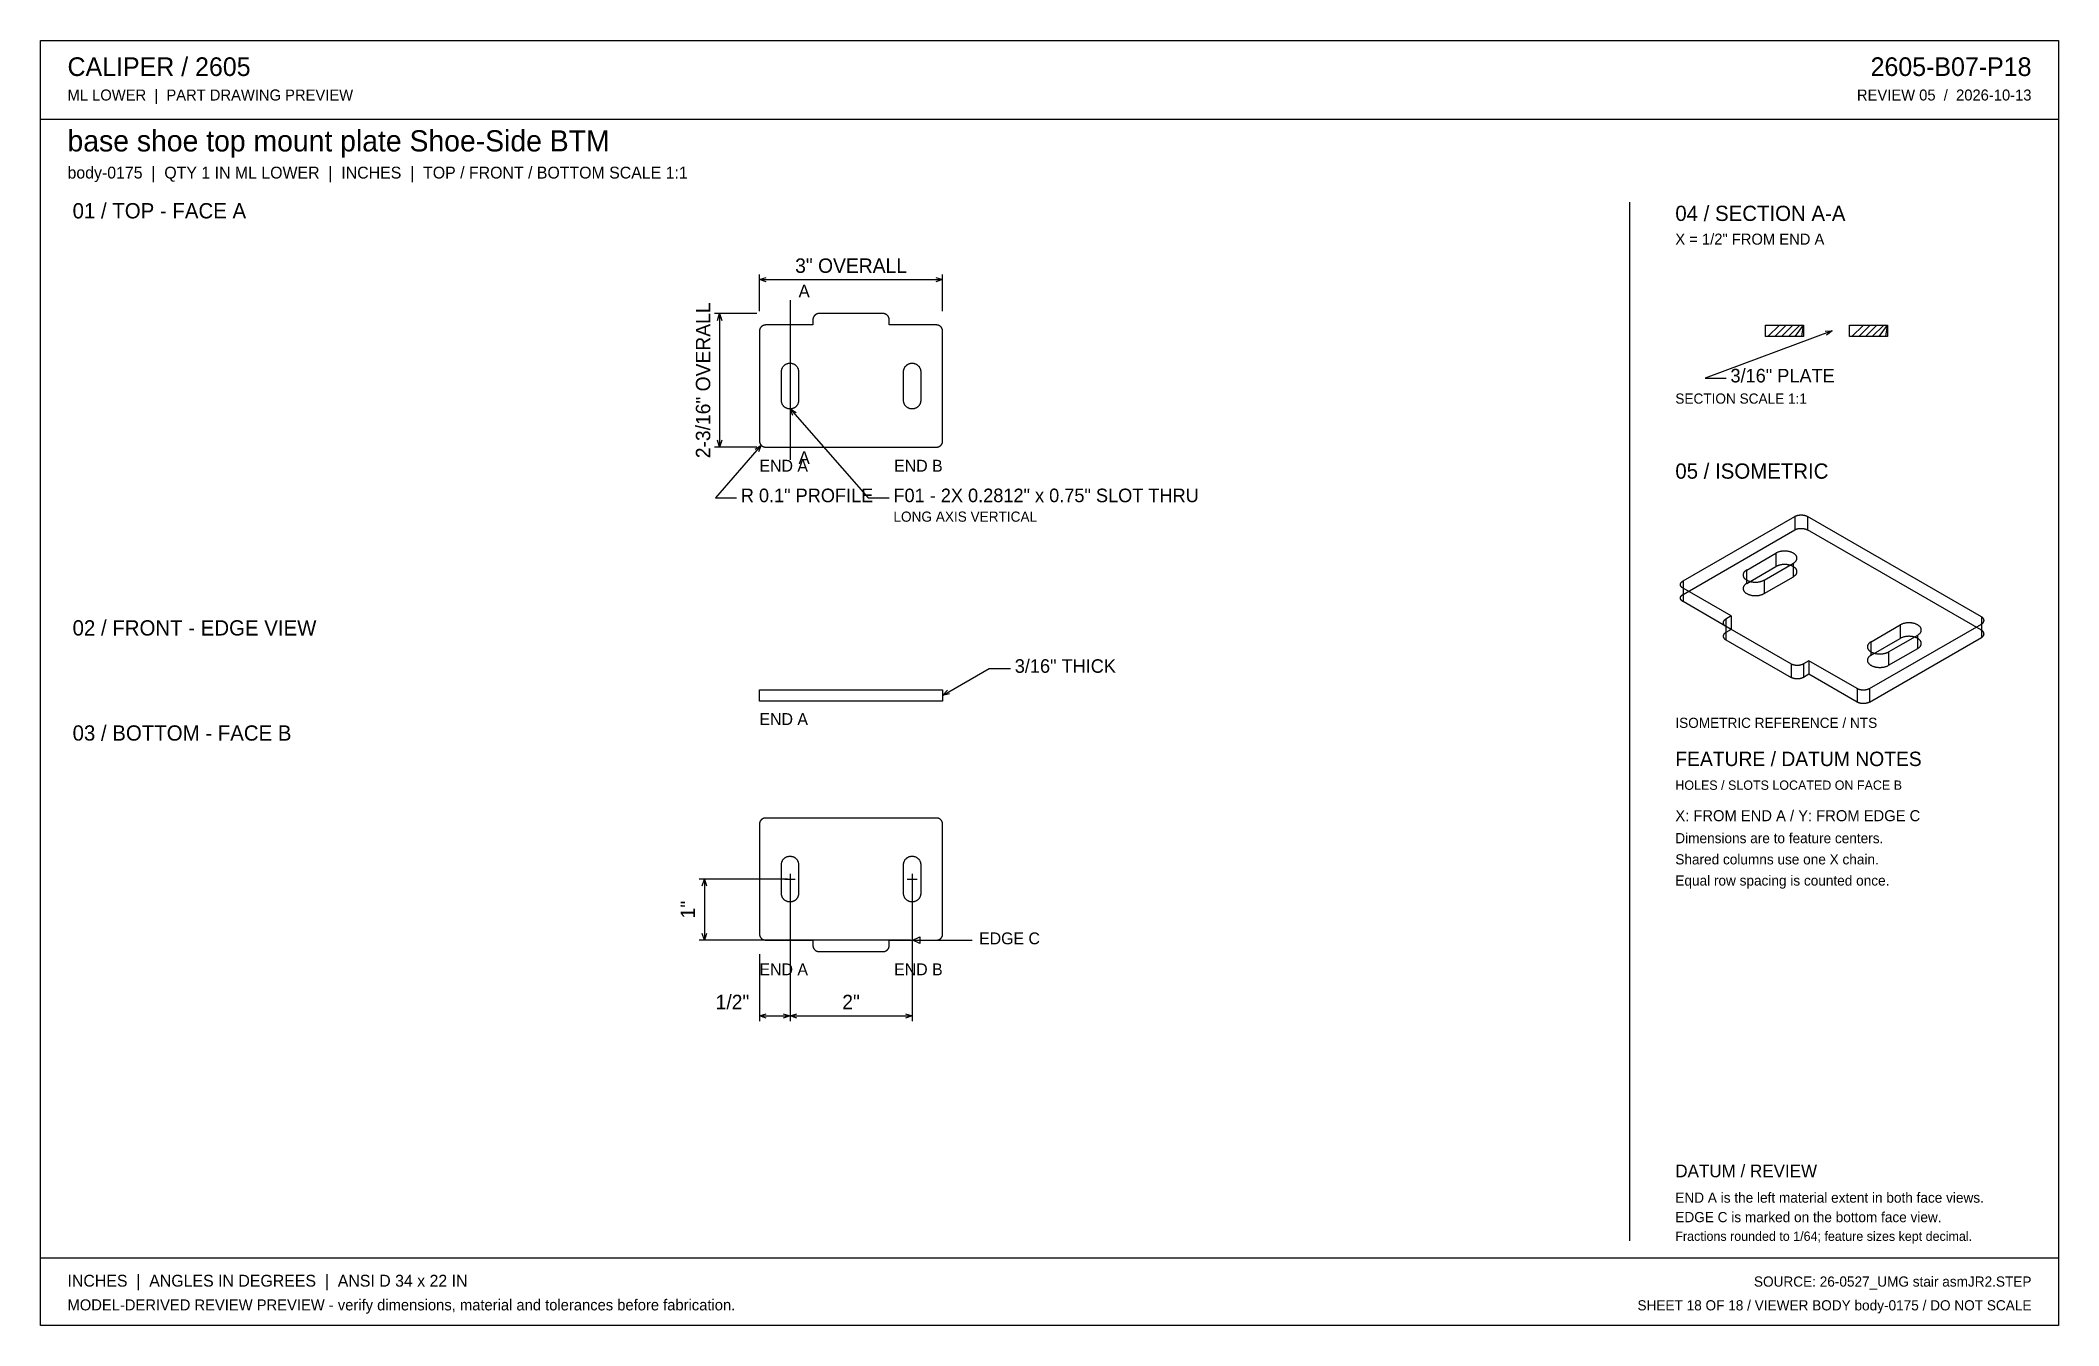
# Model space of a CAD drawing. Header units: inches. Extents: x 0.5 to 33.5, y 0.5 to 21.5.
import ezdxf
from ezdxf.enums import TextEntityAlignment as Align

# ---------------------------------------------------------------- set-up
doc = ezdxf.new("R2010")
doc.units = ezdxf.units.IN
doc.header["$MEASUREMENT"] = 0

msp = doc.modelspace()

# ---------------------------------------------------------------- texts
at = {"layer": 'ANNOTATION'}
for s, height, p in [('CALIPER / 2605', 0.30556, (0.917, 20.944)), ('ML LOWER  |  PART DRAWING PREVIEW', 0.18056, (0.917, 20.542)), ('base shoe top mount plate Shoe-Side BTM', 0.34722, (0.917, 19.708)), ('body-0175  |  QTY 1 IN ML LOWER  |  INCHES  |  TOP / FRONT / BOTTOM SCALE 1:1', 0.19444, (0.917, 19.264)), ('01 / TOP - FACE A', 0.25, (1, 18.611)), ('04 / SECTION A-A', 0.25, (27.25, 18.569)), ('X = 1/2" FROM END A', 0.18056, (27.25, 18.181)), ('A', 0.208, (12.889, 17.316)), ('3/16" PLATE', 0.22222, (28.153, 15.924)), ('SECTION SCALE 1:1', 0.16667, (27.25, 15.576)), ('END A', 0.1944, (12.25, 14.462)), ('A', 0.208, (12.889, 14.587)), ('05 / ISOMETRIC', 0.25, (27.25, 14.347)), ('R 0.1" PROFILE', 0.22222, (11.944, 13.962)), ('F01 - 2X 0.2812" x 0.75" SLOT THRU', 0.22222, (14.444, 13.962)), ('LONG AXIS VERTICAL', 0.16667, (14.444, 13.642)), ('02 / FRONT - EDGE VIEW', 0.25, (1, 11.778)), ('3/16" THICK', 0.22222, (16.431, 11.167)), ('03 / BOTTOM - FACE B', 0.25, (1, 10.056)), ('END A', 0.1944, (12.25, 10.312)), ('ISOMETRIC REFERENCE / NTS', 0.16667, (27.25, 10.264)), ('FEATURE / DATUM NOTES', 0.23611, (27.25, 9.639)), ('HOLES / SLOTS LOCATED ON FACE B', 0.15278, (27.25, 9.25)), ('X: FROM END A / Y: FROM EDGE C', 0.18056, (27.25, 8.736)), ('Dimensions are to feature centers.', 0.16667, (27.25, 8.375)), ('Shared columns use one X chain.', 0.16667, (27.25, 8.028)), ('Equal row spacing is counted once.', 0.16667, (27.25, 7.681)), ('EDGE C', 0.1944, (15.847, 6.719)), ('END A', 0.1944, (12.25, 6.212)), ('DATUM / REVIEW', 0.20833, (27.25, 2.903)), ('END A is the left material extent in both face views.', 0.16667, (27.25, 2.486)), ('EDGE C is marked on the bottom face view.', 0.16667, (27.25, 2.167)), ('Fractions rounded to 1/64; feature sizes kept decimal.', 0.15278, (27.25, 1.861)), ('INCHES  |  ANGLES IN DEGREES  |  ANSI D 34 x 22 IN', 0.19444, (0.917, 1.111)), ('MODEL-DERIVED REVIEW PREVIEW - verify dimensions, material and tolerances before fabrication.', 0.18056, (0.917, 0.722))]:
    msp.add_text(s, height=height, dxfattribs=at).set_placement(p)
for s, height, p in [('2605-B07-P18', 0.30556, (33.083, 20.944)), ('REVIEW 05  /  2026-10-13', 0.18056, (33.083, 20.542)), ('END B', 0.1944, (15.25, 14.462)), ('END B', 0.1944, (15.25, 6.212)), ('1/2"', 0.2361, (12.083, 5.656)), ('SOURCE: 26-0527_UMG stair asmJR2.STEP', 0.16667, (33.083, 1.111)), ('SHEET 18 OF 18 / VIEWER BODY body-0175 / DO NOT SCALE', 0.16667, (33.083, 0.722))]:
    msp.add_text(s, height=height, dxfattribs=at).set_placement(p, align=Align.RIGHT)
for s, p in [('3" OVERALL', (13.75, 17.719)), ('2"', (13.75, 5.656))]:
    msp.add_text(s, height=0.2361, dxfattribs=at).set_placement(p, align=Align.CENTER)
for s, height, p in [('2-3/16" OVERALL', 0.23611, (11.444, 15.958)), ('1"', 0.2361, (11.194, 7.288))]:
    msp.add_text(s, height=height, rotation=90, dxfattribs=at).set_placement(p, align=Align.CENTER)

# ---------------------------------------------------------------- linework, layer by layer
at = {"layer": 'ANNOTATION'}
for p, q in [((12.25, 17.094), (12.25, 17.691)), ((12.25, 17.608), (12.361, 17.642)), ((12.25, 17.608), (15.25, 17.608)), ((12.361, 17.573), (12.25, 17.608)), ((15.139, 17.642), (15.25, 17.608)), ((15.25, 17.608), (15.139, 17.573)), ((15.25, 17.094), (15.25, 17.691)), ((12.75, 17.274), (12.75, 14.656)), ((12.208, 17.052), (11.514, 17.052)), ((11.562, 16.941), (11.597, 17.052)), ((11.597, 17.052), (11.597, 14.865)), ((11.597, 17.052), (11.632, 16.941)), ((29.819, 16.767), (27.736, 15.993)), ((29.703, 16.761), (29.819, 16.767)), ((29.819, 16.767), (29.727, 16.696)), ((27.736, 15.993), (28.083, 15.993)), ((12.75, 15.49), (14.028, 14.031)), ((12.797, 15.383), (12.75, 15.49)), ((12.75, 15.49), (12.849, 15.429)), ((12.279, 14.894), (11.528, 14.031)), ((11.597, 14.865), (11.562, 14.976)), ((11.632, 14.976), (11.597, 14.865)), ((12.18, 14.833), (12.279, 14.894)), ((12.279, 14.894), (12.232, 14.787)), ((12.208, 14.865), (11.514, 14.865)), ((11.528, 14.031), (11.875, 14.031)), ((14.028, 14.031), (14.375, 14.031)), ((15.25, 10.795), (16.014, 11.236)), ((16.014, 11.236), (16.361, 11.236)), ((15.25, 10.795), (15.329, 10.881)), ((15.364, 10.821), (15.25, 10.795)), ((12.708, 7.788), (11.264, 7.788)), ((11.312, 7.677), (11.347, 7.788)), ((11.347, 7.788), (11.347, 6.788)), ((11.347, 7.788), (11.382, 7.677)), ((12.667, 7.788), (12.833, 7.788)), ((12.75, 7.872), (12.75, 7.705)), ((12.75, 7.747), (12.75, 5.462)), ((12.75, 7.747), (12.75, 5.462)), ((14.667, 7.788), (14.833, 7.788)), ((14.75, 7.872), (14.75, 7.705)), ((14.75, 7.747), (14.75, 5.462)), ((14.721, 6.788), (11.264, 6.788)), ((11.347, 6.788), (11.312, 6.899)), ((11.382, 6.899), (11.347, 6.788)), ((14.763, 6.788), (14.874, 6.844)), ((14.763, 6.788), (15.736, 6.788)), ((14.874, 6.733), (14.763, 6.788)), ((14.874, 6.844), (14.874, 6.733)), ((12.25, 6.559), (12.25, 5.462)), ((12.25, 5.545), (12.361, 5.58)), ((12.25, 5.545), (12.75, 5.545)), ((12.361, 5.51), (12.25, 5.545)), ((12.639, 5.58), (12.75, 5.545)), ((12.75, 5.545), (12.639, 5.51)), ((12.75, 5.545), (12.861, 5.58)), ((12.75, 5.545), (14.75, 5.545)), ((12.861, 5.51), (12.75, 5.545)), ((14.639, 5.58), (14.75, 5.545)), ((14.75, 5.545), (14.639, 5.51))]:
    msp.add_line(p, q, dxfattribs=at)
at = {"layer": 'OUTLINE'}
for p, q in [((0.472, 21.528), (33.528, 21.528)), ((0.472, 0.472), (0.472, 21.528)), ((33.528, 21.528), (33.528, 0.472)), ((0.472, 20.236), (33.528, 20.236)), ((26.5, 18.875), (26.5, 1.861)), ((12.316, 16.859), (12.314, 16.858)), ((12.319, 16.86), (12.316, 16.859)), ((12.321, 16.86), (12.319, 16.86)), ((12.323, 16.861), (12.321, 16.86)), ((12.326, 16.862), (12.323, 16.861)), ((12.328, 16.862), (12.326, 16.862)), ((12.33, 16.863), (12.328, 16.862)), ((12.333, 16.863), (12.33, 16.863)), ((12.335, 16.864), (12.333, 16.863)), ((12.338, 16.864), (12.335, 16.864)), ((12.34, 16.864), (12.338, 16.864)), ((12.343, 16.864), (12.34, 16.864)), ((12.345, 16.864), (12.343, 16.864)), ((12.348, 16.865), (12.345, 16.864)), ((12.35, 16.865), (12.348, 16.865)), ((13.125, 16.865), (12.35, 16.865)), ((13.126, 16.964), (13.125, 16.962)), ((13.125, 16.962), (13.125, 16.959)), ((13.125, 16.959), (13.125, 16.957)), ((13.125, 16.957), (13.125, 16.955)), ((13.125, 16.955), (13.125, 16.952)), ((13.125, 16.952), (13.125, 16.865)), ((13.127, 16.972), (13.126, 16.969)), ((13.126, 16.969), (13.126, 16.967)), ((13.126, 16.967), (13.126, 16.964)), ((13.128, 16.976), (13.127, 16.974)), ((13.127, 16.974), (13.127, 16.972)), ((13.129, 16.979), (13.128, 16.976)), ((13.13, 16.983), (13.129, 16.981)), ((13.129, 16.981), (13.129, 16.979)), ((13.131, 16.986), (13.13, 16.983)), ((13.132, 16.988), (13.131, 16.986)), ((13.133, 16.99), (13.132, 16.988)), ((13.134, 16.993), (13.133, 16.99)), ((13.135, 16.995), (13.134, 16.993)), ((13.136, 16.997), (13.135, 16.995)), ((13.137, 16.999), (13.136, 16.997)), ((13.138, 17.001), (13.137, 16.999)), ((13.139, 17.003), (13.138, 17.001)), ((13.141, 17.006), (13.139, 17.003)), ((13.142, 17.008), (13.141, 17.006)), ((13.143, 17.01), (13.142, 17.008)), ((13.145, 17.012), (13.143, 17.01)), ((13.146, 17.014), (13.145, 17.012)), ((13.148, 17.016), (13.146, 17.014)), ((13.149, 17.017), (13.148, 17.016)), ((13.151, 17.019), (13.149, 17.017)), ((13.153, 17.021), (13.151, 17.019)), ((13.154, 17.023), (13.153, 17.021)), ((13.156, 17.025), (13.154, 17.023)), ((13.158, 17.026), (13.156, 17.025)), ((13.16, 17.028), (13.158, 17.026)), ((13.162, 17.029), (13.16, 17.028)), ((13.163, 17.031), (13.162, 17.029)), ((13.165, 17.032), (13.163, 17.031)), ((13.167, 17.034), (13.165, 17.032)), ((13.169, 17.035), (13.167, 17.034)), ((13.172, 17.037), (13.169, 17.035)), ((13.174, 17.038), (13.172, 17.037)), ((13.176, 17.039), (13.174, 17.038)), ((13.178, 17.04), (13.176, 17.039)), ((13.18, 17.041), (13.178, 17.04)), ((13.182, 17.042), (13.18, 17.041)), ((13.184, 17.044), (13.182, 17.042)), ((13.187, 17.044), (13.184, 17.044)), ((13.189, 17.045), (13.187, 17.044)), ((13.191, 17.046), (13.189, 17.045)), ((13.194, 17.047), (13.191, 17.046)), ((13.196, 17.048), (13.194, 17.047)), ((13.198, 17.048), (13.196, 17.048)), ((13.201, 17.049), (13.198, 17.048)), ((13.203, 17.05), (13.201, 17.049)), ((13.205, 17.05), (13.203, 17.05)), ((13.208, 17.051), (13.205, 17.05)), ((13.21, 17.051), (13.208, 17.051)), ((13.213, 17.051), (13.21, 17.051)), ((13.215, 17.052), (13.213, 17.051)), ((13.218, 17.052), (13.215, 17.052)), ((13.22, 17.052), (13.218, 17.052)), ((13.223, 17.052), (13.22, 17.052)), ((13.225, 17.052), (13.223, 17.052)), ((14.275, 17.052), (13.225, 17.052)), ((14.277, 17.052), (14.275, 17.052)), ((14.28, 17.052), (14.277, 17.052)), ((14.282, 17.052), (14.28, 17.052)), ((14.285, 17.052), (14.282, 17.052)), ((14.287, 17.051), (14.285, 17.052)), ((14.29, 17.051), (14.287, 17.051)), ((14.292, 17.051), (14.29, 17.051)), ((14.295, 17.05), (14.292, 17.051)), ((14.297, 17.05), (14.295, 17.05)), ((14.299, 17.049), (14.297, 17.05)), ((14.302, 17.048), (14.299, 17.049)), ((14.304, 17.048), (14.302, 17.048)), ((14.306, 17.047), (14.304, 17.048)), ((14.309, 17.046), (14.306, 17.047)), ((14.311, 17.045), (14.309, 17.046)), ((14.313, 17.044), (14.311, 17.045)), ((14.316, 17.044), (14.313, 17.044)), ((14.318, 17.042), (14.316, 17.044)), ((14.32, 17.041), (14.318, 17.042)), ((14.322, 17.04), (14.32, 17.041)), ((14.324, 17.039), (14.322, 17.04)), ((14.326, 17.038), (14.324, 17.039)), ((14.328, 17.037), (14.326, 17.038)), ((14.331, 17.035), (14.328, 17.037)), ((14.333, 17.034), (14.331, 17.035)), ((14.335, 17.032), (14.333, 17.034)), ((14.337, 17.031), (14.335, 17.032)), ((14.338, 17.029), (14.337, 17.031)), ((14.34, 17.028), (14.338, 17.029)), ((14.342, 17.026), (14.34, 17.028)), ((14.344, 17.025), (14.342, 17.026)), ((14.346, 17.023), (14.344, 17.025)), ((14.347, 17.021), (14.346, 17.023)), ((14.349, 17.019), (14.347, 17.021)), ((14.351, 17.017), (14.349, 17.019)), ((14.352, 17.016), (14.351, 17.017)), ((14.354, 17.014), (14.352, 17.016)), ((14.355, 17.012), (14.354, 17.014)), ((14.357, 17.01), (14.355, 17.012)), ((14.358, 17.008), (14.357, 17.01)), ((14.359, 17.006), (14.358, 17.008)), ((14.361, 17.003), (14.359, 17.006)), ((14.362, 17.001), (14.361, 17.003)), ((14.363, 16.999), (14.362, 17.001)), ((14.364, 16.997), (14.363, 16.999)), ((14.365, 16.995), (14.364, 16.997)), ((14.366, 16.993), (14.365, 16.995)), ((14.367, 16.99), (14.366, 16.993)), ((14.368, 16.988), (14.367, 16.99)), ((14.369, 16.986), (14.368, 16.988)), ((14.37, 16.983), (14.369, 16.986)), ((14.371, 16.981), (14.37, 16.983)), ((14.371, 16.979), (14.371, 16.981)), ((14.372, 16.976), (14.371, 16.979)), ((14.373, 16.974), (14.372, 16.976)), ((14.373, 16.972), (14.373, 16.974)), ((14.374, 16.969), (14.373, 16.972)), ((14.374, 16.967), (14.374, 16.969)), ((14.374, 16.964), (14.374, 16.967)), ((14.375, 16.962), (14.374, 16.964)), ((14.375, 16.959), (14.375, 16.962)), ((14.375, 16.957), (14.375, 16.959)), ((14.375, 16.955), (14.375, 16.957)), ((14.375, 16.952), (14.375, 16.955)), ((14.375, 16.865), (14.375, 16.952)), ((15.15, 16.865), (14.375, 16.865)), ((15.152, 16.865), (15.15, 16.865)), ((15.155, 16.864), (15.152, 16.865)), ((15.157, 16.864), (15.155, 16.864)), ((15.16, 16.864), (15.157, 16.864)), ((15.162, 16.864), (15.16, 16.864)), ((15.165, 16.864), (15.162, 16.864)), ((15.167, 16.863), (15.165, 16.864)), ((15.17, 16.863), (15.167, 16.863)), ((15.172, 16.862), (15.17, 16.863)), ((15.174, 16.862), (15.172, 16.862)), ((15.177, 16.861), (15.174, 16.862)), ((15.179, 16.86), (15.177, 16.861)), ((15.181, 16.86), (15.179, 16.86)), ((15.184, 16.859), (15.181, 16.86)), ((15.186, 16.858), (15.184, 16.859)), ((28.726, 16.861), (29.351, 16.861)), ((28.726, 16.674), (28.726, 16.861)), ((28.767, 16.674), (28.955, 16.861)), ((28.878, 16.674), (29.066, 16.861)), ((28.99, 16.674), (29.177, 16.861)), ((29.101, 16.674), (29.288, 16.861)), ((29.212, 16.674), (29.351, 16.861)), ((29.323, 16.674), (29.351, 16.861)), ((29.351, 16.861), (29.351, 16.674)), ((30.101, 16.861), (30.726, 16.861)), ((30.101, 16.674), (30.101, 16.861)), ((30.142, 16.674), (30.33, 16.861)), ((30.253, 16.674), (30.441, 16.861)), ((30.365, 16.674), (30.552, 16.861)), ((30.476, 16.674), (30.663, 16.861)), ((30.587, 16.674), (30.726, 16.861)), ((30.698, 16.674), (30.726, 16.861)), ((30.726, 16.861), (30.726, 16.674)), ((12.251, 16.777), (12.25, 16.774)), ((12.25, 16.774), (12.25, 16.772)), ((12.25, 16.772), (12.25, 16.769)), ((12.25, 16.769), (12.25, 16.767)), ((12.25, 16.767), (12.25, 16.765)), ((12.25, 16.765), (12.25, 14.965)), ((12.252, 16.784), (12.251, 16.782)), ((12.251, 16.782), (12.251, 16.779)), ((12.251, 16.779), (12.251, 16.777)), ((12.253, 16.789), (12.252, 16.786)), ((12.252, 16.786), (12.252, 16.784)), ((12.254, 16.791), (12.253, 16.789)), ((12.255, 16.796), (12.254, 16.794)), ((12.254, 16.794), (12.254, 16.791)), ((12.256, 16.798), (12.255, 16.796)), ((12.257, 16.801), (12.256, 16.798)), ((12.258, 16.803), (12.257, 16.801)), ((12.259, 16.805), (12.258, 16.803)), ((12.26, 16.807), (12.259, 16.805)), ((12.261, 16.81), (12.26, 16.807)), ((12.262, 16.812), (12.261, 16.81)), ((12.263, 16.814), (12.262, 16.812)), ((12.264, 16.816), (12.263, 16.814)), ((12.266, 16.818), (12.264, 16.816)), ((12.267, 16.82), (12.266, 16.818)), ((12.268, 16.822), (12.267, 16.82)), ((12.27, 16.824), (12.268, 16.822)), ((12.271, 16.826), (12.27, 16.824)), ((12.273, 16.828), (12.271, 16.826)), ((12.274, 16.83), (12.273, 16.828)), ((12.276, 16.832), (12.274, 16.83)), ((12.278, 16.834), (12.276, 16.832)), ((12.279, 16.835), (12.278, 16.834)), ((12.281, 16.837), (12.279, 16.835)), ((12.283, 16.839), (12.281, 16.837)), ((12.285, 16.84), (12.283, 16.839)), ((12.287, 16.842), (12.285, 16.84)), ((12.288, 16.843), (12.287, 16.842)), ((12.29, 16.845), (12.288, 16.843)), ((12.292, 16.846), (12.29, 16.845)), ((12.294, 16.848), (12.292, 16.846)), ((12.297, 16.849), (12.294, 16.848)), ((12.299, 16.85), (12.297, 16.849)), ((12.301, 16.852), (12.299, 16.85)), ((12.303, 16.853), (12.301, 16.852)), ((12.305, 16.854), (12.303, 16.853)), ((12.307, 16.855), (12.305, 16.854)), ((12.309, 16.856), (12.307, 16.855)), ((12.312, 16.857), (12.309, 16.856)), ((12.314, 16.858), (12.312, 16.857)), ((15.188, 16.857), (15.186, 16.858)), ((15.191, 16.856), (15.188, 16.857)), ((15.193, 16.855), (15.191, 16.856)), ((15.195, 16.854), (15.193, 16.855)), ((15.197, 16.853), (15.195, 16.854)), ((15.199, 16.852), (15.197, 16.853)), ((15.201, 16.85), (15.199, 16.852)), ((15.203, 16.849), (15.201, 16.85)), ((15.206, 16.848), (15.203, 16.849)), ((15.208, 16.846), (15.206, 16.848)), ((15.21, 16.845), (15.208, 16.846)), ((15.212, 16.843), (15.21, 16.845)), ((15.213, 16.842), (15.212, 16.843)), ((15.215, 16.84), (15.213, 16.842)), ((15.217, 16.839), (15.215, 16.84)), ((15.219, 16.837), (15.217, 16.839)), ((15.221, 16.835), (15.219, 16.837)), ((15.222, 16.834), (15.221, 16.835)), ((15.224, 16.832), (15.222, 16.834)), ((15.226, 16.83), (15.224, 16.832)), ((15.227, 16.828), (15.226, 16.83)), ((15.229, 16.826), (15.227, 16.828)), ((15.23, 16.824), (15.229, 16.826)), ((15.232, 16.822), (15.23, 16.824)), ((15.233, 16.82), (15.232, 16.822)), ((15.234, 16.818), (15.233, 16.82)), ((15.236, 16.816), (15.234, 16.818)), ((15.237, 16.814), (15.236, 16.816)), ((15.238, 16.812), (15.237, 16.814)), ((15.239, 16.81), (15.238, 16.812)), ((15.24, 16.807), (15.239, 16.81)), ((15.241, 16.805), (15.24, 16.807)), ((15.242, 16.803), (15.241, 16.805)), ((15.243, 16.801), (15.242, 16.803)), ((15.244, 16.798), (15.243, 16.801)), ((15.245, 16.796), (15.244, 16.798)), ((15.246, 16.794), (15.245, 16.796)), ((15.246, 16.791), (15.246, 16.794)), ((15.247, 16.789), (15.246, 16.791)), ((15.248, 16.786), (15.247, 16.789)), ((15.248, 16.784), (15.248, 16.786)), ((15.249, 16.782), (15.248, 16.784)), ((15.249, 16.779), (15.249, 16.782)), ((15.249, 16.777), (15.249, 16.779)), ((15.25, 16.774), (15.249, 16.777)), ((15.25, 16.772), (15.25, 16.774)), ((15.25, 16.769), (15.25, 16.772)), ((15.25, 16.767), (15.25, 16.769)), ((15.25, 16.765), (15.25, 16.767)), ((15.25, 14.965), (15.25, 16.765)), ((29.351, 16.674), (28.726, 16.674)), ((30.726, 16.674), (30.101, 16.674)), ((12.646, 16.193), (12.651, 16.198)), ((12.651, 16.198), (12.656, 16.203)), ((12.656, 16.203), (12.661, 16.208)), ((12.661, 16.208), (12.666, 16.212)), ((12.666, 16.212), (12.672, 16.216)), ((12.672, 16.216), (12.678, 16.22)), ((12.678, 16.22), (12.684, 16.223)), ((12.684, 16.223), (12.69, 16.226)), ((12.69, 16.226), (12.696, 16.229)), ((12.696, 16.229), (12.703, 16.231)), ((12.703, 16.231), (12.709, 16.234)), ((12.709, 16.234), (12.716, 16.235)), ((12.716, 16.235), (12.723, 16.237)), ((12.723, 16.237), (12.729, 16.238)), ((12.729, 16.238), (12.736, 16.239)), ((12.736, 16.239), (12.743, 16.239)), ((12.743, 16.239), (12.75, 16.24)), ((12.75, 16.24), (12.757, 16.239)), ((12.757, 16.239), (12.764, 16.239)), ((12.764, 16.239), (12.771, 16.238)), ((12.771, 16.238), (12.777, 16.237)), ((12.777, 16.237), (12.784, 16.235)), ((12.784, 16.235), (12.791, 16.234)), ((12.791, 16.234), (12.797, 16.231)), ((12.797, 16.231), (12.804, 16.229)), ((12.804, 16.229), (12.81, 16.226)), ((12.81, 16.226), (12.816, 16.223)), ((12.816, 16.223), (12.822, 16.22)), ((12.822, 16.22), (12.828, 16.216)), ((12.828, 16.216), (12.834, 16.212)), ((12.834, 16.212), (12.839, 16.208)), ((12.839, 16.208), (12.844, 16.203)), ((12.844, 16.203), (12.849, 16.198)), ((12.849, 16.198), (12.854, 16.193)), ((14.646, 16.193), (14.651, 16.198)), ((14.651, 16.198), (14.656, 16.203)), ((14.656, 16.203), (14.661, 16.208)), ((14.661, 16.208), (14.666, 16.212)), ((14.666, 16.212), (14.672, 16.216)), ((14.672, 16.216), (14.678, 16.22)), ((14.678, 16.22), (14.684, 16.223)), ((14.684, 16.223), (14.69, 16.226)), ((14.69, 16.226), (14.696, 16.229)), ((14.696, 16.229), (14.703, 16.231)), ((14.703, 16.231), (14.709, 16.234)), ((14.709, 16.234), (14.716, 16.235)), ((14.716, 16.235), (14.723, 16.237)), ((14.723, 16.237), (14.729, 16.238)), ((14.729, 16.238), (14.736, 16.239)), ((14.736, 16.239), (14.743, 16.239)), ((14.743, 16.239), (14.75, 16.24)), ((14.75, 16.24), (14.757, 16.239)), ((14.757, 16.239), (14.764, 16.239)), ((14.764, 16.239), (14.771, 16.238)), ((14.771, 16.238), (14.777, 16.237)), ((14.777, 16.237), (14.784, 16.235)), ((14.784, 16.235), (14.791, 16.234)), ((14.791, 16.234), (14.797, 16.231)), ((14.797, 16.231), (14.804, 16.229)), ((14.804, 16.229), (14.81, 16.226)), ((14.81, 16.226), (14.816, 16.223)), ((14.816, 16.223), (14.822, 16.22)), ((14.822, 16.22), (14.828, 16.216)), ((14.828, 16.216), (14.834, 16.212)), ((14.834, 16.212), (14.839, 16.208)), ((14.839, 16.208), (14.844, 16.203)), ((14.844, 16.203), (14.849, 16.198)), ((14.849, 16.198), (14.854, 16.193)), ((12.609, 16.099), (12.61, 16.106)), ((12.609, 15.63), (12.609, 16.099)), ((12.61, 16.113), (12.611, 16.12)), ((12.61, 16.106), (12.61, 16.113)), ((12.611, 16.12), (12.612, 16.126)), ((12.612, 16.126), (12.614, 16.133)), ((12.614, 16.133), (12.615, 16.14)), ((12.615, 16.14), (12.618, 16.146)), ((12.618, 16.146), (12.62, 16.153)), ((12.62, 16.153), (12.623, 16.159)), ((12.623, 16.159), (12.626, 16.165)), ((12.626, 16.165), (12.629, 16.171)), ((12.629, 16.171), (12.633, 16.177)), ((12.633, 16.177), (12.637, 16.183)), ((12.637, 16.183), (12.641, 16.188)), ((12.641, 16.188), (12.646, 16.193)), ((12.854, 16.193), (12.859, 16.188)), ((12.859, 16.188), (12.863, 16.183)), ((12.863, 16.183), (12.867, 16.177)), ((12.867, 16.177), (12.871, 16.171)), ((12.871, 16.171), (12.874, 16.165)), ((12.874, 16.165), (12.877, 16.159)), ((12.877, 16.159), (12.88, 16.153)), ((12.88, 16.153), (12.882, 16.146)), ((12.882, 16.146), (12.885, 16.14)), ((12.885, 16.14), (12.886, 16.133)), ((12.886, 16.133), (12.888, 16.126)), ((12.888, 16.126), (12.889, 16.12)), ((12.889, 16.12), (12.89, 16.113)), ((12.89, 16.113), (12.89, 16.106)), ((12.89, 16.106), (12.891, 16.099)), ((12.891, 16.099), (12.891, 15.63)), ((14.609, 16.099), (14.61, 16.106)), ((14.609, 15.63), (14.609, 16.099)), ((14.61, 16.113), (14.611, 16.12)), ((14.61, 16.106), (14.61, 16.113)), ((14.611, 16.12), (14.612, 16.126)), ((14.612, 16.126), (14.614, 16.133)), ((14.614, 16.133), (14.615, 16.14)), ((14.615, 16.14), (14.618, 16.146)), ((14.618, 16.146), (14.62, 16.153)), ((14.62, 16.153), (14.623, 16.159)), ((14.623, 16.159), (14.626, 16.165)), ((14.626, 16.165), (14.629, 16.171)), ((14.629, 16.171), (14.633, 16.177)), ((14.633, 16.177), (14.637, 16.183)), ((14.637, 16.183), (14.641, 16.188)), ((14.641, 16.188), (14.646, 16.193)), ((14.854, 16.193), (14.859, 16.188)), ((14.859, 16.188), (14.863, 16.183)), ((14.863, 16.183), (14.867, 16.177)), ((14.867, 16.177), (14.871, 16.171)), ((14.871, 16.171), (14.874, 16.165)), ((14.874, 16.165), (14.877, 16.159)), ((14.877, 16.159), (14.88, 16.153)), ((14.88, 16.153), (14.882, 16.146)), ((14.882, 16.146), (14.885, 16.14)), ((14.885, 16.14), (14.886, 16.133)), ((14.886, 16.133), (14.888, 16.126)), ((14.888, 16.126), (14.889, 16.12)), ((14.889, 16.12), (14.89, 16.113)), ((14.89, 16.113), (14.89, 16.106)), ((14.89, 16.106), (14.891, 16.099)), ((14.891, 16.099), (14.891, 15.63)), ((12.61, 15.623), (12.609, 15.63)), ((12.61, 15.616), (12.61, 15.623)), ((12.611, 15.61), (12.61, 15.616)), ((12.612, 15.603), (12.611, 15.61)), ((12.614, 15.596), (12.612, 15.603)), ((12.615, 15.589), (12.614, 15.596)), ((12.618, 15.583), (12.615, 15.589)), ((12.62, 15.576), (12.618, 15.583)), ((12.623, 15.57), (12.62, 15.576)), ((12.626, 15.564), (12.623, 15.57)), ((12.629, 15.558), (12.626, 15.564)), ((12.633, 15.552), (12.629, 15.558)), ((12.637, 15.546), (12.633, 15.552)), ((12.641, 15.541), (12.637, 15.546)), ((12.646, 15.536), (12.641, 15.541)), ((12.859, 15.541), (12.854, 15.536)), ((12.863, 15.546), (12.859, 15.541)), ((12.867, 15.552), (12.863, 15.546)), ((12.871, 15.558), (12.867, 15.552)), ((12.874, 15.564), (12.871, 15.558)), ((12.877, 15.57), (12.874, 15.564)), ((12.88, 15.576), (12.877, 15.57)), ((12.882, 15.583), (12.88, 15.576)), ((12.885, 15.589), (12.882, 15.583)), ((12.886, 15.596), (12.885, 15.589)), ((12.888, 15.603), (12.886, 15.596)), ((12.889, 15.61), (12.888, 15.603)), ((12.89, 15.616), (12.889, 15.61)), ((12.891, 15.63), (12.89, 15.623)), ((12.89, 15.623), (12.89, 15.616)), ((14.61, 15.623), (14.609, 15.63)), ((14.61, 15.616), (14.61, 15.623)), ((14.611, 15.61), (14.61, 15.616)), ((14.612, 15.603), (14.611, 15.61)), ((14.614, 15.596), (14.612, 15.603)), ((14.615, 15.589), (14.614, 15.596)), ((14.618, 15.583), (14.615, 15.589)), ((14.62, 15.576), (14.618, 15.583)), ((14.623, 15.57), (14.62, 15.576)), ((14.626, 15.564), (14.623, 15.57)), ((14.629, 15.558), (14.626, 15.564)), ((14.633, 15.552), (14.629, 15.558)), ((14.637, 15.546), (14.633, 15.552)), ((14.641, 15.541), (14.637, 15.546)), ((14.646, 15.536), (14.641, 15.541)), ((14.859, 15.541), (14.854, 15.536)), ((14.863, 15.546), (14.859, 15.541)), ((14.867, 15.552), (14.863, 15.546)), ((14.871, 15.558), (14.867, 15.552)), ((14.874, 15.564), (14.871, 15.558)), ((14.877, 15.57), (14.874, 15.564)), ((14.88, 15.576), (14.877, 15.57)), ((14.882, 15.583), (14.88, 15.576)), ((14.885, 15.589), (14.882, 15.583)), ((14.886, 15.596), (14.885, 15.589)), ((14.888, 15.603), (14.886, 15.596)), ((14.889, 15.61), (14.888, 15.603)), ((14.89, 15.616), (14.889, 15.61)), ((14.891, 15.63), (14.89, 15.623)), ((14.89, 15.623), (14.89, 15.616)), ((12.651, 15.531), (12.646, 15.536)), ((12.656, 15.526), (12.651, 15.531)), ((12.661, 15.521), (12.656, 15.526)), ((12.666, 15.517), (12.661, 15.521)), ((12.672, 15.513), (12.666, 15.517)), ((12.678, 15.51), (12.672, 15.513)), ((12.684, 15.506), (12.678, 15.51)), ((12.69, 15.503), (12.684, 15.506)), ((12.696, 15.5), (12.69, 15.503)), ((12.703, 15.498), (12.696, 15.5)), ((12.709, 15.496), (12.703, 15.498)), ((12.716, 15.494), (12.709, 15.496)), ((12.723, 15.492), (12.716, 15.494)), ((12.729, 15.491), (12.723, 15.492)), ((12.736, 15.49), (12.729, 15.491)), ((12.743, 15.49), (12.736, 15.49)), ((12.75, 15.49), (12.743, 15.49)), ((12.757, 15.49), (12.75, 15.49)), ((12.764, 15.49), (12.757, 15.49)), ((12.771, 15.491), (12.764, 15.49)), ((12.777, 15.492), (12.771, 15.491)), ((12.784, 15.494), (12.777, 15.492)), ((12.791, 15.496), (12.784, 15.494)), ((12.797, 15.498), (12.791, 15.496)), ((12.804, 15.5), (12.797, 15.498)), ((12.81, 15.503), (12.804, 15.5)), ((12.816, 15.506), (12.81, 15.503)), ((12.822, 15.51), (12.816, 15.506)), ((12.828, 15.513), (12.822, 15.51)), ((12.834, 15.517), (12.828, 15.513)), ((12.839, 15.521), (12.834, 15.517)), ((12.844, 15.526), (12.839, 15.521)), ((12.849, 15.531), (12.844, 15.526)), ((12.854, 15.536), (12.849, 15.531)), ((14.651, 15.531), (14.646, 15.536)), ((14.656, 15.526), (14.651, 15.531)), ((14.661, 15.521), (14.656, 15.526)), ((14.666, 15.517), (14.661, 15.521)), ((14.672, 15.513), (14.666, 15.517)), ((14.678, 15.51), (14.672, 15.513)), ((14.684, 15.506), (14.678, 15.51)), ((14.69, 15.503), (14.684, 15.506)), ((14.696, 15.5), (14.69, 15.503)), ((14.703, 15.498), (14.696, 15.5)), ((14.709, 15.496), (14.703, 15.498)), ((14.716, 15.494), (14.709, 15.496)), ((14.723, 15.492), (14.716, 15.494)), ((14.729, 15.491), (14.723, 15.492)), ((14.736, 15.49), (14.729, 15.491)), ((14.743, 15.49), (14.736, 15.49)), ((14.75, 15.49), (14.743, 15.49)), ((14.757, 15.49), (14.75, 15.49)), ((14.764, 15.49), (14.757, 15.49)), ((14.771, 15.491), (14.764, 15.49)), ((14.777, 15.492), (14.771, 15.491)), ((14.784, 15.494), (14.777, 15.492)), ((14.791, 15.496), (14.784, 15.494)), ((14.797, 15.498), (14.791, 15.496)), ((14.804, 15.5), (14.797, 15.498)), ((14.81, 15.503), (14.804, 15.5)), ((14.816, 15.506), (14.81, 15.503)), ((14.822, 15.51), (14.816, 15.506)), ((14.828, 15.513), (14.822, 15.51)), ((14.834, 15.517), (14.828, 15.513)), ((14.839, 15.521), (14.834, 15.517)), ((14.844, 15.526), (14.839, 15.521)), ((14.849, 15.531), (14.844, 15.526)), ((14.854, 15.536), (14.849, 15.531)), ((12.25, 14.965), (12.25, 14.962)), ((12.25, 14.962), (12.25, 14.96)), ((12.25, 14.96), (12.25, 14.957)), ((12.25, 14.957), (12.25, 14.955)), ((12.25, 14.955), (12.251, 14.952)), ((12.251, 14.952), (12.251, 14.95)), ((12.251, 14.95), (12.251, 14.947)), ((12.251, 14.947), (12.252, 14.945)), ((12.252, 14.945), (12.252, 14.943)), ((12.252, 14.943), (12.253, 14.94)), ((12.253, 14.94), (12.254, 14.938)), ((12.254, 14.938), (12.254, 14.936)), ((12.254, 14.936), (12.255, 14.933)), ((12.255, 14.933), (12.256, 14.931)), ((12.256, 14.931), (12.257, 14.929)), ((12.257, 14.929), (12.258, 14.926)), ((12.258, 14.926), (12.259, 14.924)), ((12.259, 14.924), (12.26, 14.922)), ((12.26, 14.922), (12.261, 14.92)), ((12.261, 14.92), (12.262, 14.917)), ((12.262, 14.917), (12.263, 14.915)), ((12.263, 14.915), (12.264, 14.913)), ((12.264, 14.913), (12.266, 14.911)), ((12.266, 14.911), (12.267, 14.909)), ((12.267, 14.909), (12.268, 14.907)), ((12.268, 14.907), (12.27, 14.905)), ((12.27, 14.905), (12.271, 14.903)), ((12.271, 14.903), (12.273, 14.901)), ((12.273, 14.901), (12.274, 14.899)), ((12.274, 14.899), (12.276, 14.897)), ((12.276, 14.897), (12.278, 14.896)), ((12.278, 14.896), (12.279, 14.894)), ((12.279, 14.894), (12.281, 14.892)), ((12.281, 14.892), (12.283, 14.89)), ((12.283, 14.89), (12.285, 14.889)), ((12.285, 14.889), (12.287, 14.887)), ((12.287, 14.887), (12.288, 14.886)), ((12.288, 14.886), (12.29, 14.884)), ((12.29, 14.884), (12.292, 14.883)), ((12.292, 14.883), (12.294, 14.881)), ((12.294, 14.881), (12.297, 14.88)), ((12.297, 14.88), (12.299, 14.879)), ((12.299, 14.879), (12.301, 14.878)), ((12.301, 14.878), (12.303, 14.876)), ((12.303, 14.876), (12.305, 14.875)), ((12.305, 14.875), (12.307, 14.874)), ((15.193, 14.874), (15.195, 14.875)), ((15.195, 14.875), (15.197, 14.876)), ((15.197, 14.876), (15.199, 14.878)), ((15.199, 14.878), (15.201, 14.879)), ((15.201, 14.879), (15.203, 14.88)), ((15.203, 14.88), (15.206, 14.881)), ((15.206, 14.881), (15.208, 14.883)), ((15.208, 14.883), (15.21, 14.884)), ((15.21, 14.884), (15.212, 14.886)), ((15.212, 14.886), (15.213, 14.887)), ((15.213, 14.887), (15.215, 14.889)), ((15.215, 14.889), (15.217, 14.89)), ((15.217, 14.89), (15.219, 14.892)), ((15.219, 14.892), (15.221, 14.894)), ((15.221, 14.894), (15.222, 14.896)), ((15.222, 14.896), (15.224, 14.897)), ((15.224, 14.897), (15.226, 14.899)), ((15.226, 14.899), (15.227, 14.901)), ((15.227, 14.901), (15.229, 14.903)), ((15.229, 14.903), (15.23, 14.905)), ((15.23, 14.905), (15.232, 14.907)), ((15.232, 14.907), (15.233, 14.909)), ((15.233, 14.909), (15.234, 14.911)), ((15.234, 14.911), (15.236, 14.913)), ((15.236, 14.913), (15.237, 14.915)), ((15.237, 14.915), (15.238, 14.917)), ((15.238, 14.917), (15.239, 14.92)), ((15.239, 14.92), (15.24, 14.922)), ((15.24, 14.922), (15.241, 14.924)), ((15.241, 14.924), (15.242, 14.926)), ((15.242, 14.926), (15.243, 14.929)), ((15.243, 14.929), (15.244, 14.931)), ((15.244, 14.931), (15.245, 14.933)), ((15.245, 14.933), (15.246, 14.936)), ((15.246, 14.938), (15.247, 14.94)), ((15.246, 14.936), (15.246, 14.938)), ((15.247, 14.94), (15.248, 14.943)), ((15.248, 14.945), (15.249, 14.947)), ((15.248, 14.943), (15.248, 14.945)), ((15.249, 14.952), (15.25, 14.955)), ((15.249, 14.95), (15.249, 14.952)), ((15.249, 14.947), (15.249, 14.95)), ((15.25, 14.962), (15.25, 14.965)), ((15.25, 14.96), (15.25, 14.962)), ((15.25, 14.957), (15.25, 14.96)), ((15.25, 14.955), (15.25, 14.957)), ((12.307, 14.874), (12.309, 14.873)), ((12.309, 14.873), (12.312, 14.872)), ((12.312, 14.872), (12.314, 14.871)), ((12.314, 14.871), (12.316, 14.87)), ((12.316, 14.87), (12.319, 14.87)), ((12.319, 14.87), (12.321, 14.869)), ((12.321, 14.869), (12.323, 14.868)), ((12.323, 14.868), (12.326, 14.868)), ((12.326, 14.868), (12.328, 14.867)), ((12.328, 14.867), (12.33, 14.867)), ((12.33, 14.867), (12.333, 14.866)), ((12.333, 14.866), (12.335, 14.866)), ((12.335, 14.866), (12.338, 14.865)), ((12.338, 14.865), (12.34, 14.865)), ((12.34, 14.865), (12.343, 14.865)), ((12.343, 14.865), (12.345, 14.865)), ((12.345, 14.865), (12.348, 14.865)), ((12.348, 14.865), (12.35, 14.865)), ((12.35, 14.865), (15.15, 14.865)), ((15.15, 14.865), (15.152, 14.865)), ((15.152, 14.865), (15.155, 14.865)), ((15.155, 14.865), (15.157, 14.865)), ((15.157, 14.865), (15.16, 14.865)), ((15.16, 14.865), (15.162, 14.865)), ((15.162, 14.865), (15.165, 14.866)), ((15.165, 14.866), (15.167, 14.866)), ((15.167, 14.866), (15.17, 14.867)), ((15.17, 14.867), (15.172, 14.867)), ((15.172, 14.867), (15.174, 14.868)), ((15.174, 14.868), (15.177, 14.868)), ((15.177, 14.868), (15.179, 14.869)), ((15.179, 14.869), (15.181, 14.87)), ((15.181, 14.87), (15.184, 14.87)), ((15.184, 14.87), (15.186, 14.871)), ((15.186, 14.871), (15.188, 14.872)), ((15.188, 14.872), (15.191, 14.873)), ((15.191, 14.873), (15.193, 14.874)), ((27.376, 12.671), (29.208, 13.73)), ((29.208, 13.73), (29.211, 13.731)), ((29.208, 13.73), (29.208, 13.509)), ((29.211, 13.731), (29.214, 13.732)), ((29.214, 13.732), (29.216, 13.734)), ((29.216, 13.734), (29.219, 13.735)), ((29.219, 13.735), (29.222, 13.736)), ((29.222, 13.736), (29.225, 13.738)), ((29.225, 13.738), (29.227, 13.739)), ((29.227, 13.739), (29.23, 13.74)), ((29.23, 13.74), (29.233, 13.741)), ((29.233, 13.741), (29.236, 13.742)), ((29.236, 13.742), (29.239, 13.743)), ((29.239, 13.743), (29.242, 13.744)), ((29.242, 13.744), (29.246, 13.745)), ((29.246, 13.745), (29.249, 13.746)), ((29.249, 13.746), (29.252, 13.747)), ((29.252, 13.747), (29.255, 13.748)), ((29.255, 13.748), (29.258, 13.748)), ((29.258, 13.748), (29.262, 13.749)), ((29.262, 13.749), (29.265, 13.75)), ((29.265, 13.75), (29.268, 13.75)), ((29.268, 13.75), (29.272, 13.751)), ((29.272, 13.751), (29.275, 13.751)), ((29.275, 13.751), (29.279, 13.752)), ((29.279, 13.752), (29.282, 13.752)), ((29.282, 13.752), (29.286, 13.753)), ((29.286, 13.753), (29.289, 13.753)), ((29.289, 13.753), (29.293, 13.753)), ((29.293, 13.753), (29.296, 13.754)), ((29.296, 13.754), (29.3, 13.754)), ((29.3, 13.754), (29.303, 13.754)), ((29.303, 13.754), (29.307, 13.754)), ((29.307, 13.754), (29.31, 13.754)), ((29.31, 13.754), (29.314, 13.754)), ((29.314, 13.754), (29.317, 13.754)), ((29.317, 13.754), (29.321, 13.754)), ((29.321, 13.754), (29.324, 13.754)), ((29.324, 13.754), (29.328, 13.753)), ((29.328, 13.753), (29.331, 13.753)), ((29.331, 13.753), (29.335, 13.753)), ((29.335, 13.753), (29.338, 13.752)), ((29.338, 13.752), (29.342, 13.752)), ((29.342, 13.752), (29.345, 13.751)), ((29.345, 13.751), (29.349, 13.751)), ((29.349, 13.751), (29.352, 13.75)), ((29.352, 13.75), (29.355, 13.75)), ((29.355, 13.75), (29.359, 13.749)), ((29.359, 13.749), (29.362, 13.748)), ((29.362, 13.748), (29.365, 13.748)), ((29.365, 13.748), (29.369, 13.747)), ((29.369, 13.747), (29.372, 13.746)), ((29.372, 13.746), (29.375, 13.745)), ((29.375, 13.745), (29.378, 13.744)), ((29.378, 13.744), (29.381, 13.743)), ((29.381, 13.743), (29.384, 13.742)), ((29.384, 13.742), (29.387, 13.741)), ((29.387, 13.741), (29.39, 13.74)), ((29.39, 13.74), (29.393, 13.739)), ((29.393, 13.739), (29.396, 13.738)), ((29.396, 13.738), (29.399, 13.736)), ((29.399, 13.736), (29.402, 13.735)), ((29.402, 13.735), (29.404, 13.734)), ((29.404, 13.734), (29.407, 13.732)), ((29.407, 13.732), (29.41, 13.731)), ((29.41, 13.731), (29.412, 13.73)), ((29.412, 13.73), (29.412, 13.509)), ((32.263, 12.083), (29.412, 13.73)), ((27.376, 12.451), (29.208, 13.509)), ((29.208, 13.509), (29.211, 13.511)), ((29.211, 13.511), (29.214, 13.512)), ((29.214, 13.512), (29.216, 13.513)), ((29.216, 13.513), (29.219, 13.515)), ((29.219, 13.515), (29.222, 13.516)), ((29.222, 13.516), (29.225, 13.517)), ((29.225, 13.517), (29.227, 13.518)), ((29.227, 13.518), (29.23, 13.519)), ((29.23, 13.519), (29.233, 13.521)), ((29.233, 13.521), (29.236, 13.522)), ((29.236, 13.522), (29.239, 13.523)), ((29.239, 13.523), (29.242, 13.524)), ((29.242, 13.524), (29.246, 13.525)), ((29.246, 13.525), (29.249, 13.526)), ((29.249, 13.526), (29.252, 13.526)), ((29.252, 13.526), (29.255, 13.527)), ((29.255, 13.527), (29.258, 13.528)), ((29.258, 13.528), (29.262, 13.529)), ((29.262, 13.529), (29.265, 13.529)), ((29.265, 13.529), (29.268, 13.53)), ((29.268, 13.53), (29.272, 13.53)), ((29.272, 13.53), (29.275, 13.531)), ((29.275, 13.531), (29.279, 13.531)), ((29.279, 13.531), (29.282, 13.532)), ((29.282, 13.532), (29.286, 13.532)), ((29.286, 13.532), (29.289, 13.533)), ((29.289, 13.533), (29.293, 13.533)), ((29.293, 13.533), (29.296, 13.533)), ((29.296, 13.533), (29.3, 13.533)), ((29.3, 13.533), (29.303, 13.533)), ((29.303, 13.533), (29.307, 13.533)), ((29.307, 13.533), (29.31, 13.533)), ((29.31, 13.533), (29.314, 13.533)), ((29.314, 13.533), (29.317, 13.533)), ((29.317, 13.533), (29.321, 13.533)), ((29.321, 13.533), (29.324, 13.533)), ((29.324, 13.533), (29.328, 13.533)), ((29.328, 13.533), (29.331, 13.533)), ((29.331, 13.533), (29.335, 13.532)), ((29.335, 13.532), (29.338, 13.532)), ((29.338, 13.532), (29.342, 13.531)), ((29.342, 13.531), (29.345, 13.531)), ((29.345, 13.531), (29.349, 13.53)), ((29.349, 13.53), (29.352, 13.53)), ((29.352, 13.53), (29.355, 13.529)), ((29.355, 13.529), (29.359, 13.529)), ((29.359, 13.529), (29.362, 13.528)), ((29.362, 13.528), (29.365, 13.527)), ((29.365, 13.527), (29.369, 13.526)), ((29.369, 13.526), (29.372, 13.526)), ((29.372, 13.526), (29.375, 13.525)), ((29.375, 13.525), (29.378, 13.524)), ((29.378, 13.524), (29.381, 13.523)), ((29.381, 13.523), (29.384, 13.522)), ((29.384, 13.522), (29.387, 13.521)), ((29.387, 13.521), (29.39, 13.519)), ((29.39, 13.519), (29.393, 13.518)), ((29.393, 13.518), (29.396, 13.517)), ((29.396, 13.517), (29.399, 13.516)), ((29.399, 13.516), (29.402, 13.515)), ((29.402, 13.515), (29.404, 13.513)), ((29.404, 13.513), (29.407, 13.512)), ((29.407, 13.512), (29.41, 13.511)), ((29.41, 13.511), (29.412, 13.509)), ((32.263, 11.863), (29.412, 13.509)), ((28.419, 12.851), (28.897, 13.127)), ((28.419, 12.631), (28.897, 12.907)), ((28.706, 12.686), (29.183, 12.962)), ((28.904, 13.131), (28.897, 13.127)), ((28.897, 13.127), (28.897, 12.907)), ((28.904, 12.91), (28.897, 12.907)), ((28.911, 13.135), (28.904, 13.131)), ((28.911, 12.914), (28.904, 12.91)), ((28.919, 13.138), (28.911, 13.135)), ((28.919, 12.918), (28.911, 12.914)), ((28.927, 13.142), (28.919, 13.138)), ((28.927, 12.921), (28.919, 12.918)), ((28.936, 13.145), (28.927, 13.142)), ((28.936, 12.924), (28.927, 12.921)), ((28.944, 13.147), (28.936, 13.145)), ((28.944, 12.927), (28.936, 12.924)), ((28.953, 13.15), (28.944, 13.147)), ((28.953, 12.93), (28.944, 12.927)), ((28.962, 13.152), (28.953, 13.15)), ((28.962, 12.932), (28.953, 12.93)), ((28.972, 13.154), (28.962, 13.152)), ((28.972, 12.934), (28.962, 12.932)), ((28.981, 13.156), (28.972, 13.154)), ((28.981, 12.936), (28.972, 12.934)), ((28.991, 13.158), (28.981, 13.156)), ((28.991, 12.937), (28.981, 12.936)), ((29, 13.159), (28.991, 13.158)), ((29, 12.939), (28.991, 12.937)), ((29.01, 13.16), (29, 13.159)), ((29.01, 12.939), (29, 12.939)), ((29.02, 13.161), (29.01, 13.16)), ((29.02, 12.94), (29.01, 12.939)), ((29.03, 13.161), (29.02, 13.161)), ((29.03, 12.941), (29.02, 12.94)), ((29.04, 13.161), (29.03, 13.161)), ((29.04, 12.941), (29.03, 12.941)), ((29.05, 13.161), (29.04, 13.161)), ((29.05, 12.941), (29.04, 12.941)), ((29.06, 13.161), (29.05, 13.161)), ((29.06, 12.94), (29.05, 12.941)), ((29.07, 13.16), (29.06, 13.161)), ((29.07, 12.939), (29.06, 12.94)), ((29.079, 13.159), (29.07, 13.16)), ((29.079, 12.939), (29.07, 12.939)), ((29.089, 13.158), (29.079, 13.159)), ((29.089, 12.937), (29.079, 12.939)), ((29.099, 13.156), (29.089, 13.158)), ((29.099, 12.936), (29.089, 12.937)), ((29.108, 13.154), (29.099, 13.156)), ((29.108, 12.934), (29.099, 12.936)), ((29.117, 13.152), (29.108, 13.154)), ((29.117, 12.932), (29.108, 12.934)), ((29.126, 13.15), (29.117, 13.152)), ((29.126, 12.93), (29.117, 12.932)), ((29.135, 13.147), (29.126, 13.15)), ((29.135, 12.927), (29.126, 12.93)), ((29.144, 13.145), (29.135, 13.147)), ((29.144, 12.924), (29.135, 12.927)), ((29.152, 13.142), (29.144, 13.145)), ((29.152, 12.921), (29.144, 12.924)), ((29.16, 13.138), (29.152, 13.142)), ((29.16, 12.918), (29.152, 12.921)), ((29.168, 13.135), (29.16, 13.138)), ((29.168, 12.914), (29.16, 12.918)), ((29.176, 13.131), (29.168, 13.135)), ((29.176, 12.91), (29.168, 12.914)), ((29.183, 13.127), (29.176, 13.131)), ((29.183, 12.907), (29.176, 12.91)), ((29.19, 13.123), (29.183, 13.127)), ((29.183, 12.962), (29.19, 12.966)), ((29.183, 12.741), (29.183, 12.962)), ((29.19, 12.902), (29.183, 12.907)), ((29.196, 13.118), (29.19, 13.123)), ((29.19, 12.966), (29.196, 12.97)), ((29.196, 12.898), (29.19, 12.902)), ((29.202, 13.114), (29.196, 13.118)), ((29.196, 12.97), (29.202, 12.975)), ((29.202, 12.893), (29.196, 12.898)), ((29.208, 13.109), (29.202, 13.114)), ((29.202, 12.975), (29.208, 12.979)), ((29.208, 12.889), (29.202, 12.893)), ((29.214, 13.104), (29.208, 13.109)), ((29.208, 12.979), (29.214, 12.984)), ((29.218, 13.099), (29.214, 13.104)), ((29.214, 12.984), (29.218, 12.989)), ((29.223, 13.094), (29.218, 13.099)), ((29.218, 12.989), (29.223, 12.994)), ((29.227, 13.089), (29.223, 13.094)), ((29.223, 12.994), (29.227, 13)), ((29.23, 13.084), (29.227, 13.089)), ((29.227, 13), (29.23, 13.005)), ((29.234, 13.078), (29.23, 13.084)), ((29.23, 13.005), (29.234, 13.01)), ((29.236, 13.073), (29.234, 13.078)), ((29.234, 13.01), (29.236, 13.016)), ((29.238, 13.067), (29.236, 13.073)), ((29.236, 13.016), (29.238, 13.022)), ((29.24, 13.061), (29.238, 13.067)), ((29.238, 13.022), (29.24, 13.027)), ((29.241, 13.056), (29.24, 13.061)), ((29.24, 13.027), (29.241, 13.033)), ((29.242, 13.05), (29.241, 13.056)), ((29.241, 13.033), (29.242, 13.039)), ((29.242, 13.044), (29.242, 13.05)), ((29.242, 13.039), (29.242, 13.044)), ((27.333, 12.615), (27.334, 12.617)), ((27.333, 12.613), (27.333, 12.615)), ((27.333, 12.61), (27.333, 12.613)), ((27.334, 12.608), (27.333, 12.61)), ((27.334, 12.623), (27.335, 12.625)), ((27.334, 12.621), (27.334, 12.623)), ((27.334, 12.619), (27.334, 12.621)), ((27.334, 12.617), (27.334, 12.619)), ((27.334, 12.606), (27.334, 12.608)), ((27.334, 12.604), (27.334, 12.606)), ((27.334, 12.602), (27.334, 12.604)), ((27.335, 12.6), (27.334, 12.602)), ((27.335, 12.627), (27.336, 12.629)), ((27.335, 12.625), (27.335, 12.627)), ((27.335, 12.598), (27.335, 12.6)), ((27.336, 12.596), (27.335, 12.598)), ((27.336, 12.629), (27.337, 12.631)), ((27.337, 12.594), (27.336, 12.596)), ((27.337, 12.631), (27.338, 12.633)), ((27.338, 12.592), (27.337, 12.594)), ((27.338, 12.633), (27.339, 12.635)), ((27.339, 12.59), (27.338, 12.592)), ((27.339, 12.635), (27.34, 12.637)), ((27.34, 12.588), (27.339, 12.59)), ((27.34, 12.637), (27.341, 12.639)), ((27.341, 12.586), (27.34, 12.588)), ((27.341, 12.639), (27.342, 12.641)), ((27.342, 12.585), (27.341, 12.586)), ((27.342, 12.641), (27.343, 12.642)), ((27.343, 12.583), (27.342, 12.585)), ((27.343, 12.642), (27.344, 12.644)), ((27.344, 12.581), (27.343, 12.583)), ((27.344, 12.644), (27.346, 12.646)), ((27.346, 12.579), (27.344, 12.581)), ((27.346, 12.646), (27.347, 12.648)), ((27.347, 12.577), (27.346, 12.579)), ((27.347, 12.648), (27.349, 12.65)), ((27.349, 12.575), (27.347, 12.577)), ((27.349, 12.65), (27.35, 12.652)), ((27.35, 12.573), (27.349, 12.575)), ((27.35, 12.652), (27.352, 12.654)), ((27.352, 12.572), (27.35, 12.573)), ((27.352, 12.654), (27.354, 12.655)), ((27.354, 12.57), (27.352, 12.572)), ((27.354, 12.655), (27.356, 12.657)), ((27.356, 12.568), (27.354, 12.57)), ((27.356, 12.657), (27.358, 12.659)), ((27.358, 12.566), (27.356, 12.568)), ((27.358, 12.659), (27.36, 12.66)), ((27.36, 12.565), (27.358, 12.566)), ((27.36, 12.66), (27.362, 12.662)), ((27.362, 12.563), (27.36, 12.565)), ((27.362, 12.662), (27.364, 12.664)), ((27.364, 12.561), (27.362, 12.563)), ((27.364, 12.664), (27.366, 12.665)), ((27.366, 12.56), (27.364, 12.561)), ((27.366, 12.665), (27.368, 12.667)), ((27.368, 12.667), (27.371, 12.668)), ((27.371, 12.668), (27.373, 12.67)), ((27.373, 12.67), (27.376, 12.671)), ((27.376, 12.671), (27.376, 12.451)), ((28.361, 12.78), (28.36, 12.774)), ((28.36, 12.774), (28.36, 12.769)), ((28.36, 12.769), (28.36, 12.763)), ((28.36, 12.763), (28.361, 12.757)), ((28.362, 12.786), (28.361, 12.78)), ((28.361, 12.757), (28.362, 12.752)), ((28.362, 12.565), (28.361, 12.56)), ((28.364, 12.792), (28.362, 12.786)), ((28.362, 12.752), (28.364, 12.746)), ((28.364, 12.571), (28.362, 12.565)), ((28.366, 12.797), (28.364, 12.792)), ((28.364, 12.746), (28.366, 12.74)), ((28.366, 12.577), (28.364, 12.571)), ((28.369, 12.803), (28.366, 12.797)), ((28.366, 12.74), (28.369, 12.735)), ((28.369, 12.582), (28.366, 12.577)), ((28.372, 12.808), (28.369, 12.803)), ((28.369, 12.735), (28.372, 12.729)), ((28.372, 12.588), (28.369, 12.582)), ((28.375, 12.813), (28.372, 12.808)), ((28.372, 12.729), (28.375, 12.724)), ((28.375, 12.593), (28.372, 12.588)), ((28.379, 12.819), (28.375, 12.813)), ((28.375, 12.724), (28.379, 12.719)), ((28.379, 12.598), (28.375, 12.593)), ((28.384, 12.824), (28.379, 12.819)), ((28.379, 12.719), (28.384, 12.714)), ((28.384, 12.603), (28.379, 12.598)), ((28.389, 12.829), (28.384, 12.824)), ((28.384, 12.714), (28.389, 12.709)), ((28.389, 12.608), (28.384, 12.603)), ((28.394, 12.834), (28.389, 12.829)), ((28.389, 12.709), (28.394, 12.704)), ((28.394, 12.613), (28.389, 12.608)), ((28.4, 12.838), (28.394, 12.834)), ((28.394, 12.704), (28.4, 12.699)), ((28.4, 12.618), (28.394, 12.613)), ((28.406, 12.843), (28.4, 12.838)), ((28.4, 12.699), (28.406, 12.695)), ((28.406, 12.622), (28.4, 12.618)), ((28.412, 12.847), (28.406, 12.843)), ((28.406, 12.695), (28.412, 12.69)), ((28.412, 12.627), (28.406, 12.622)), ((28.419, 12.851), (28.412, 12.847)), ((28.412, 12.69), (28.419, 12.686)), ((28.419, 12.631), (28.412, 12.627)), ((28.419, 12.631), (28.419, 12.851)), ((28.419, 12.686), (28.426, 12.682)), ((28.426, 12.682), (28.434, 12.678)), ((28.434, 12.678), (28.442, 12.675)), ((28.442, 12.675), (28.45, 12.671)), ((28.45, 12.671), (28.458, 12.668)), ((28.458, 12.668), (28.467, 12.666)), ((28.467, 12.666), (28.476, 12.663)), ((28.476, 12.663), (28.485, 12.661)), ((28.485, 12.661), (28.494, 12.659)), ((28.494, 12.659), (28.504, 12.657)), ((28.504, 12.657), (28.513, 12.655)), ((28.513, 12.655), (28.523, 12.654)), ((28.523, 12.654), (28.533, 12.653)), ((28.533, 12.653), (28.543, 12.652)), ((28.543, 12.652), (28.553, 12.652)), ((28.553, 12.652), (28.562, 12.652)), ((28.562, 12.652), (28.572, 12.652)), ((28.572, 12.652), (28.582, 12.652)), ((28.582, 12.652), (28.592, 12.653)), ((28.592, 12.653), (28.602, 12.654)), ((28.602, 12.654), (28.612, 12.655)), ((28.612, 12.655), (28.621, 12.657)), ((28.621, 12.657), (28.631, 12.659)), ((28.631, 12.659), (28.64, 12.661)), ((28.64, 12.661), (28.649, 12.663)), ((28.649, 12.663), (28.658, 12.666)), ((28.658, 12.666), (28.667, 12.668)), ((28.667, 12.668), (28.675, 12.671)), ((28.675, 12.671), (28.683, 12.675)), ((28.683, 12.675), (28.691, 12.678)), ((28.691, 12.678), (28.698, 12.682)), ((28.698, 12.682), (28.706, 12.686)), ((28.706, 12.466), (29.183, 12.741)), ((28.706, 12.686), (28.706, 12.466)), ((29.183, 12.741), (29.19, 12.745)), ((29.19, 12.745), (29.196, 12.75)), ((29.196, 12.75), (29.202, 12.754)), ((29.202, 12.754), (29.208, 12.759)), ((29.214, 12.884), (29.208, 12.889)), ((29.208, 12.759), (29.214, 12.764)), ((29.218, 12.879), (29.214, 12.884)), ((29.214, 12.764), (29.218, 12.769)), ((29.223, 12.874), (29.218, 12.879)), ((29.218, 12.769), (29.223, 12.774)), ((29.227, 12.869), (29.223, 12.874)), ((29.223, 12.774), (29.227, 12.779)), ((29.23, 12.863), (29.227, 12.869)), ((29.227, 12.779), (29.23, 12.784)), ((29.234, 12.858), (29.23, 12.863)), ((29.23, 12.784), (29.234, 12.79)), ((29.236, 12.852), (29.234, 12.858)), ((29.234, 12.79), (29.236, 12.795)), ((29.238, 12.847), (29.236, 12.852)), ((29.236, 12.795), (29.238, 12.801)), ((29.24, 12.841), (29.238, 12.847)), ((29.238, 12.801), (29.24, 12.807)), ((29.241, 12.835), (29.24, 12.841)), ((29.24, 12.807), (29.241, 12.812)), ((29.242, 12.83), (29.241, 12.835)), ((29.241, 12.812), (29.242, 12.818)), ((29.242, 12.824), (29.242, 12.83)), ((29.242, 12.818), (29.242, 12.824)), ((27.333, 12.394), (27.334, 12.396)), ((27.333, 12.392), (27.333, 12.394)), ((27.333, 12.39), (27.333, 12.392)), ((27.334, 12.388), (27.333, 12.39)), ((27.334, 12.402), (27.335, 12.404)), ((27.334, 12.4), (27.334, 12.402)), ((27.334, 12.398), (27.334, 12.4)), ((27.334, 12.396), (27.334, 12.398)), ((27.334, 12.386), (27.334, 12.388)), ((27.334, 12.384), (27.334, 12.386)), ((27.334, 12.382), (27.334, 12.384)), ((27.335, 12.38), (27.334, 12.382)), ((27.335, 12.406), (27.336, 12.408)), ((27.335, 12.404), (27.335, 12.406)), ((27.335, 12.378), (27.335, 12.38)), ((27.336, 12.376), (27.335, 12.378)), ((27.336, 12.408), (27.337, 12.41)), ((27.337, 12.374), (27.336, 12.376)), ((27.337, 12.41), (27.338, 12.412)), ((27.338, 12.372), (27.337, 12.374)), ((27.338, 12.412), (27.339, 12.414)), ((27.339, 12.37), (27.338, 12.372)), ((27.339, 12.414), (27.34, 12.416)), ((27.34, 12.368), (27.339, 12.37)), ((27.34, 12.416), (27.341, 12.418)), ((27.341, 12.366), (27.34, 12.368)), ((27.341, 12.418), (27.342, 12.42)), ((27.342, 12.364), (27.341, 12.366)), ((27.342, 12.42), (27.343, 12.422)), ((27.343, 12.362), (27.342, 12.364)), ((27.343, 12.422), (27.344, 12.424)), ((27.344, 12.36), (27.343, 12.362)), ((27.344, 12.424), (27.346, 12.426)), ((27.346, 12.358), (27.344, 12.36)), ((27.346, 12.426), (27.347, 12.428)), ((27.347, 12.357), (27.346, 12.358)), ((27.347, 12.428), (27.349, 12.429)), ((27.349, 12.355), (27.347, 12.357)), ((27.349, 12.429), (27.35, 12.431)), ((27.35, 12.353), (27.349, 12.355)), ((27.35, 12.431), (27.352, 12.433)), ((27.352, 12.351), (27.35, 12.353)), ((27.352, 12.433), (27.354, 12.435)), ((27.354, 12.349), (27.352, 12.351)), ((27.354, 12.435), (27.356, 12.437)), ((27.356, 12.348), (27.354, 12.349)), ((27.356, 12.437), (27.358, 12.438)), ((27.358, 12.346), (27.356, 12.348)), ((27.358, 12.438), (27.36, 12.44)), ((27.36, 12.344), (27.358, 12.346)), ((27.36, 12.44), (27.362, 12.442)), ((27.362, 12.343), (27.36, 12.344)), ((27.362, 12.442), (27.364, 12.443)), ((27.364, 12.341), (27.362, 12.343)), ((27.364, 12.443), (27.366, 12.445)), ((27.366, 12.339), (27.364, 12.341)), ((27.368, 12.558), (27.366, 12.56)), ((27.366, 12.445), (27.368, 12.446)), ((27.368, 12.338), (27.366, 12.339)), ((27.371, 12.557), (27.368, 12.558)), ((27.368, 12.446), (27.371, 12.448)), ((27.371, 12.336), (27.368, 12.338)), ((27.373, 12.555), (27.371, 12.557)), ((27.371, 12.448), (27.373, 12.449)), ((27.373, 12.335), (27.371, 12.336)), ((27.376, 12.554), (27.373, 12.555)), ((27.373, 12.449), (27.376, 12.451)), ((27.376, 12.333), (27.373, 12.335)), ((27.376, 12.554), (27.376, 12.333)), ((28.165, 12.098), (27.376, 12.554)), ((28.165, 11.878), (27.376, 12.333)), ((28.361, 12.56), (28.36, 12.554)), ((28.36, 12.554), (28.36, 12.548)), ((28.36, 12.548), (28.36, 12.542)), ((28.36, 12.542), (28.361, 12.537)), ((28.361, 12.537), (28.362, 12.531)), ((28.362, 12.531), (28.364, 12.525)), ((28.364, 12.525), (28.366, 12.52)), ((28.366, 12.52), (28.369, 12.514)), ((28.369, 12.514), (28.372, 12.509)), ((28.372, 12.509), (28.375, 12.503)), ((28.375, 12.503), (28.379, 12.498)), ((28.379, 12.498), (28.384, 12.493)), ((28.384, 12.493), (28.389, 12.488)), ((28.389, 12.488), (28.394, 12.483)), ((28.394, 12.483), (28.4, 12.479)), ((28.4, 12.479), (28.406, 12.474)), ((28.406, 12.474), (28.412, 12.47)), ((28.412, 12.47), (28.419, 12.466)), ((28.419, 12.466), (28.426, 12.462)), ((28.426, 12.462), (28.434, 12.458)), ((28.434, 12.458), (28.442, 12.454)), ((28.442, 12.454), (28.45, 12.451)), ((28.45, 12.451), (28.458, 12.448)), ((28.458, 12.448), (28.467, 12.445)), ((28.467, 12.445), (28.476, 12.443)), ((28.476, 12.443), (28.485, 12.44)), ((28.485, 12.44), (28.494, 12.438)), ((28.494, 12.438), (28.504, 12.436)), ((28.504, 12.436), (28.513, 12.435)), ((28.513, 12.435), (28.523, 12.434)), ((28.523, 12.434), (28.533, 12.433)), ((28.533, 12.433), (28.543, 12.432)), ((28.543, 12.432), (28.553, 12.431)), ((28.553, 12.431), (28.562, 12.431)), ((28.562, 12.431), (28.572, 12.431)), ((28.572, 12.431), (28.582, 12.432)), ((28.582, 12.432), (28.592, 12.433)), ((28.592, 12.433), (28.602, 12.434)), ((28.602, 12.434), (28.612, 12.435)), ((28.612, 12.435), (28.621, 12.436)), ((28.621, 12.436), (28.631, 12.438)), ((28.631, 12.438), (28.64, 12.44)), ((28.64, 12.44), (28.649, 12.443)), ((28.649, 12.443), (28.658, 12.445)), ((28.658, 12.445), (28.667, 12.448)), ((28.667, 12.448), (28.675, 12.451)), ((28.675, 12.451), (28.683, 12.454)), ((28.683, 12.454), (28.691, 12.458)), ((28.691, 12.458), (28.698, 12.462)), ((28.698, 12.462), (28.706, 12.466)), ((28.034, 11.992), (28.033, 11.99)), ((28.033, 11.99), (28.033, 11.988)), ((28.033, 11.988), (28.033, 11.986)), ((28.033, 11.986), (28.034, 11.984)), ((28.035, 11.998), (28.034, 11.996)), ((28.034, 11.996), (28.034, 11.994)), ((28.034, 11.994), (28.034, 11.992)), ((28.034, 11.984), (28.034, 11.982)), ((28.034, 11.982), (28.034, 11.98)), ((28.034, 11.98), (28.035, 11.978)), ((28.036, 12.002), (28.035, 12)), ((28.035, 12), (28.035, 11.998)), ((28.035, 11.978), (28.035, 11.976)), ((28.035, 11.976), (28.036, 11.974)), ((28.037, 12.006), (28.036, 12.004)), ((28.036, 12.004), (28.036, 12.002)), ((28.036, 11.974), (28.036, 11.972)), ((28.036, 11.972), (28.037, 11.97)), ((28.038, 12.008), (28.037, 12.006)), ((28.037, 11.97), (28.038, 11.968)), ((28.039, 12.01), (28.038, 12.008)), ((28.038, 11.968), (28.039, 11.966)), ((28.04, 12.012), (28.039, 12.01)), ((28.039, 11.966), (28.04, 11.964)), ((28.041, 12.014), (28.04, 12.012)), ((28.04, 11.964), (28.041, 11.962)), ((28.042, 12.016), (28.041, 12.014)), ((28.041, 11.962), (28.042, 11.96)), ((28.043, 12.018), (28.042, 12.016)), ((28.042, 11.96), (28.043, 11.958)), ((28.044, 12.02), (28.043, 12.018)), ((28.043, 11.958), (28.044, 11.956)), ((28.046, 12.022), (28.044, 12.02)), ((28.044, 11.956), (28.046, 11.954)), ((28.047, 12.023), (28.046, 12.022)), ((28.046, 11.954), (28.047, 11.952)), ((28.049, 12.025), (28.047, 12.023)), ((28.047, 11.952), (28.049, 11.95)), ((28.05, 12.027), (28.049, 12.025)), ((28.049, 11.95), (28.05, 11.949)), ((28.052, 12.029), (28.05, 12.027)), ((28.05, 11.949), (28.052, 11.947)), ((28.054, 12.031), (28.052, 12.029)), ((28.052, 11.947), (28.054, 11.945)), ((28.056, 12.032), (28.054, 12.031)), ((28.054, 11.945), (28.056, 11.943)), ((28.058, 12.034), (28.056, 12.032)), ((28.056, 11.943), (28.058, 11.942)), ((28.06, 12.036), (28.058, 12.034)), ((28.058, 11.942), (28.06, 11.94)), ((28.062, 12.037), (28.06, 12.036)), ((28.06, 11.94), (28.062, 11.938)), ((28.064, 12.039), (28.062, 12.037)), ((28.062, 11.938), (28.064, 11.937)), ((28.066, 12.041), (28.064, 12.039)), ((28.064, 11.937), (28.066, 11.935)), ((28.068, 12.042), (28.066, 12.041)), ((28.066, 11.935), (28.068, 11.934)), ((28.071, 12.044), (28.068, 12.042)), ((28.068, 11.934), (28.071, 11.932)), ((28.073, 12.045), (28.071, 12.044)), ((28.071, 11.932), (28.073, 11.931)), ((28.076, 12.047), (28.073, 12.045)), ((28.073, 11.931), (28.076, 11.929)), ((28.165, 12.098), (28.076, 12.047)), ((28.076, 12.047), (28.076, 11.826)), ((28.076, 11.929), (28.076, 11.709)), ((28.076, 11.929), (29.145, 11.312)), ((28.165, 12.098), (28.165, 11.878)), ((30.43, 10.908), (32.263, 11.966)), ((30.456, 11.675), (30.933, 11.951)), ((30.94, 11.955), (30.933, 11.951)), ((30.933, 11.951), (30.933, 11.731)), ((30.948, 11.959), (30.94, 11.955)), ((30.956, 11.962), (30.948, 11.959)), ((30.964, 11.966), (30.956, 11.962)), ((30.972, 11.969), (30.964, 11.966)), ((30.981, 11.972), (30.972, 11.969)), ((30.99, 11.974), (30.981, 11.972)), ((30.999, 11.976), (30.99, 11.974)), ((31.008, 11.979), (30.999, 11.976)), ((31.018, 11.98), (31.008, 11.979)), ((31.027, 11.982), (31.018, 11.98)), ((31.037, 11.983), (31.027, 11.982)), ((31.047, 11.984), (31.037, 11.983)), ((31.057, 11.985), (31.047, 11.984)), ((31.067, 11.985), (31.057, 11.985)), ((31.076, 11.985), (31.067, 11.985)), ((31.086, 11.985), (31.076, 11.985)), ((31.096, 11.985), (31.086, 11.985)), ((31.106, 11.984), (31.096, 11.985)), ((31.116, 11.983), (31.106, 11.984)), ((31.126, 11.982), (31.116, 11.983)), ((31.135, 11.98), (31.126, 11.982)), ((31.145, 11.979), (31.135, 11.98)), ((31.154, 11.976), (31.145, 11.979)), ((31.163, 11.974), (31.154, 11.976)), ((31.172, 11.972), (31.163, 11.974)), ((31.181, 11.969), (31.172, 11.972)), ((31.189, 11.966), (31.181, 11.969)), ((31.197, 11.962), (31.189, 11.966)), ((31.205, 11.959), (31.197, 11.962)), ((31.212, 11.955), (31.205, 11.959)), ((31.22, 11.951), (31.212, 11.955)), ((31.226, 11.947), (31.22, 11.951)), ((31.233, 11.943), (31.226, 11.947)), ((31.239, 11.938), (31.233, 11.943)), ((31.245, 11.933), (31.239, 11.938)), ((31.25, 11.929), (31.245, 11.933)), ((31.255, 11.924), (31.25, 11.929)), ((31.259, 11.918), (31.255, 11.924)), ((31.264, 11.913), (31.259, 11.918)), ((31.267, 11.908), (31.264, 11.913)), ((31.27, 11.902), (31.267, 11.908)), ((31.273, 11.897), (31.27, 11.902)), ((32.263, 12.083), (32.263, 11.863)), ((32.266, 12.082), (32.263, 12.083)), ((32.263, 11.966), (32.266, 11.967)), ((32.263, 11.966), (32.263, 11.745)), ((32.268, 12.08), (32.266, 12.082)), ((32.266, 11.967), (32.268, 11.969)), ((32.271, 12.079), (32.268, 12.08)), ((32.268, 11.969), (32.271, 11.97)), ((32.273, 12.077), (32.271, 12.079)), ((32.271, 11.97), (32.273, 11.972)), ((32.275, 12.076), (32.273, 12.077)), ((32.273, 11.972), (32.275, 11.973)), ((32.277, 12.074), (32.275, 12.076)), ((32.275, 11.973), (32.277, 11.975)), ((32.279, 12.072), (32.277, 12.074)), ((32.277, 11.975), (32.279, 11.977)), ((32.281, 12.071), (32.279, 12.072)), ((32.279, 11.977), (32.281, 11.978)), ((32.283, 12.069), (32.281, 12.071)), ((32.281, 11.978), (32.283, 11.98)), ((32.285, 12.067), (32.283, 12.069)), ((32.283, 11.98), (32.285, 11.982)), ((32.287, 12.066), (32.285, 12.067)), ((32.285, 11.982), (32.287, 11.984)), ((32.289, 12.064), (32.287, 12.066)), ((32.287, 11.984), (32.289, 11.985)), ((32.29, 12.062), (32.289, 12.064)), ((32.289, 11.985), (32.29, 11.987)), ((32.292, 12.06), (32.29, 12.062)), ((32.29, 11.987), (32.292, 11.989)), ((32.293, 12.058), (32.292, 12.06)), ((32.292, 11.989), (32.293, 11.991)), ((32.295, 12.056), (32.293, 12.058)), ((32.293, 11.991), (32.295, 11.993)), ((32.296, 12.055), (32.295, 12.056)), ((32.295, 11.993), (32.296, 11.995)), ((32.297, 12.053), (32.296, 12.055)), ((32.296, 11.995), (32.297, 11.997)), ((32.298, 12.051), (32.297, 12.053)), ((32.297, 11.997), (32.298, 11.999)), ((32.299, 12.049), (32.298, 12.051)), ((32.298, 11.999), (32.299, 12)), ((32.3, 12.047), (32.299, 12.049)), ((32.299, 12), (32.3, 12.002)), ((32.301, 12.045), (32.3, 12.047)), ((32.3, 12.002), (32.301, 12.004)), ((32.302, 12.043), (32.301, 12.045)), ((32.301, 12.004), (32.302, 12.006)), ((32.303, 12.041), (32.302, 12.043)), ((32.302, 12.006), (32.303, 12.008)), ((32.303, 12.039), (32.303, 12.041)), ((32.304, 12.037), (32.303, 12.039)), ((32.303, 12.01), (32.304, 12.012)), ((32.303, 12.008), (32.303, 12.01)), ((32.304, 12.035), (32.304, 12.037)), ((32.305, 12.033), (32.304, 12.035)), ((32.304, 12.014), (32.305, 12.016)), ((32.304, 12.012), (32.304, 12.014)), ((32.305, 12.031), (32.305, 12.033)), ((32.305, 12.029), (32.305, 12.031)), ((32.306, 12.027), (32.305, 12.029)), ((32.305, 12.021), (32.306, 12.023)), ((32.305, 12.018), (32.305, 12.021)), ((32.305, 12.016), (32.305, 12.018)), ((32.306, 12.025), (32.306, 12.027)), ((32.306, 12.023), (32.306, 12.025)), ((28.034, 11.771), (28.033, 11.769)), ((28.033, 11.769), (28.033, 11.767)), ((28.033, 11.767), (28.033, 11.765)), ((28.033, 11.765), (28.034, 11.763)), ((28.035, 11.778), (28.034, 11.776)), ((28.034, 11.776), (28.034, 11.773)), ((28.034, 11.773), (28.034, 11.771)), ((28.034, 11.763), (28.034, 11.761)), ((28.034, 11.761), (28.034, 11.759)), ((28.034, 11.759), (28.035, 11.757)), ((28.036, 11.782), (28.035, 11.78)), ((28.035, 11.78), (28.035, 11.778)), ((28.035, 11.757), (28.035, 11.755)), ((28.035, 11.755), (28.036, 11.753)), ((28.037, 11.786), (28.036, 11.784)), ((28.036, 11.784), (28.036, 11.782)), ((28.036, 11.753), (28.036, 11.751)), ((28.036, 11.751), (28.037, 11.749)), ((28.038, 11.788), (28.037, 11.786)), ((28.037, 11.749), (28.038, 11.747)), ((28.039, 11.79), (28.038, 11.788)), ((28.038, 11.747), (28.039, 11.745)), ((28.04, 11.792), (28.039, 11.79)), ((28.039, 11.745), (28.04, 11.743)), ((28.041, 11.793), (28.04, 11.792)), ((28.04, 11.743), (28.041, 11.741)), ((28.042, 11.795), (28.041, 11.793)), ((28.041, 11.741), (28.042, 11.739)), ((28.043, 11.797), (28.042, 11.795)), ((28.042, 11.739), (28.043, 11.737)), ((28.044, 11.799), (28.043, 11.797)), ((28.043, 11.737), (28.044, 11.736)), ((28.046, 11.801), (28.044, 11.799)), ((28.044, 11.736), (28.046, 11.734)), ((28.047, 11.803), (28.046, 11.801)), ((28.046, 11.734), (28.047, 11.732)), ((28.049, 11.805), (28.047, 11.803)), ((28.047, 11.732), (28.049, 11.73)), ((28.05, 11.807), (28.049, 11.805)), ((28.049, 11.73), (28.05, 11.728)), ((28.052, 11.808), (28.05, 11.807)), ((28.05, 11.728), (28.052, 11.726)), ((28.054, 11.81), (28.052, 11.808)), ((28.052, 11.726), (28.054, 11.725)), ((28.056, 11.812), (28.054, 11.81)), ((28.054, 11.725), (28.056, 11.723)), ((28.058, 11.814), (28.056, 11.812)), ((28.056, 11.723), (28.058, 11.721)), ((28.06, 11.815), (28.058, 11.814)), ((28.058, 11.721), (28.06, 11.72)), ((28.062, 11.817), (28.06, 11.815)), ((28.06, 11.72), (28.062, 11.718)), ((28.064, 11.819), (28.062, 11.817)), ((28.062, 11.718), (28.064, 11.716)), ((28.066, 11.82), (28.064, 11.819)), ((28.064, 11.716), (28.066, 11.715)), ((28.068, 11.822), (28.066, 11.82)), ((28.066, 11.715), (28.068, 11.713)), ((28.071, 11.823), (28.068, 11.822)), ((28.068, 11.713), (28.071, 11.712)), ((28.073, 11.825), (28.071, 11.823)), ((28.071, 11.712), (28.073, 11.71)), ((28.076, 11.826), (28.073, 11.825)), ((28.073, 11.71), (28.076, 11.709)), ((28.165, 11.878), (28.076, 11.826)), ((28.076, 11.709), (29.145, 11.091)), ((30.398, 11.604), (30.397, 11.599)), ((30.397, 11.599), (30.397, 11.593)), ((30.397, 11.593), (30.397, 11.587)), ((30.397, 11.587), (30.398, 11.581)), ((30.399, 11.61), (30.398, 11.604)), ((30.398, 11.581), (30.399, 11.576)), ((30.4, 11.616), (30.399, 11.61)), ((30.399, 11.576), (30.4, 11.57)), ((30.403, 11.621), (30.4, 11.616)), ((30.4, 11.57), (30.403, 11.564)), ((30.405, 11.627), (30.403, 11.621)), ((30.408, 11.632), (30.405, 11.627)), ((30.412, 11.638), (30.408, 11.632)), ((30.416, 11.643), (30.412, 11.638)), ((30.42, 11.648), (30.416, 11.643)), ((30.425, 11.653), (30.42, 11.648)), ((30.431, 11.658), (30.425, 11.653)), ((30.43, 10.687), (32.263, 11.745)), ((30.436, 11.662), (30.431, 11.658)), ((30.443, 11.667), (30.436, 11.662)), ((30.449, 11.671), (30.443, 11.667)), ((30.456, 11.675), (30.449, 11.671)), ((30.456, 11.455), (30.933, 11.731)), ((30.456, 11.455), (30.456, 11.675)), ((30.742, 11.51), (31.22, 11.786)), ((30.94, 11.735), (30.933, 11.731)), ((30.948, 11.738), (30.94, 11.735)), ((30.956, 11.742), (30.948, 11.738)), ((30.964, 11.745), (30.956, 11.742)), ((30.972, 11.748), (30.964, 11.745)), ((30.981, 11.751), (30.972, 11.748)), ((30.99, 11.754), (30.981, 11.751)), ((30.999, 11.756), (30.99, 11.754)), ((31.008, 11.758), (30.999, 11.756)), ((31.018, 11.76), (31.008, 11.758)), ((31.027, 11.761), (31.018, 11.76)), ((31.037, 11.763), (31.027, 11.761)), ((31.047, 11.764), (31.037, 11.763)), ((31.057, 11.764), (31.047, 11.764)), ((31.067, 11.765), (31.057, 11.764)), ((31.076, 11.765), (31.067, 11.765)), ((31.086, 11.765), (31.076, 11.765)), ((31.096, 11.764), (31.086, 11.765)), ((31.106, 11.764), (31.096, 11.764)), ((31.116, 11.763), (31.106, 11.764)), ((31.126, 11.761), (31.116, 11.763)), ((31.135, 11.76), (31.126, 11.761)), ((31.145, 11.758), (31.135, 11.76)), ((31.154, 11.756), (31.145, 11.758)), ((31.163, 11.754), (31.154, 11.756)), ((31.172, 11.751), (31.163, 11.754)), ((31.181, 11.748), (31.172, 11.751)), ((31.189, 11.745), (31.181, 11.748)), ((31.197, 11.742), (31.189, 11.745)), ((31.205, 11.738), (31.197, 11.742)), ((31.212, 11.735), (31.205, 11.738)), ((31.22, 11.731), (31.212, 11.735)), ((31.22, 11.786), (31.226, 11.79)), ((31.22, 11.565), (31.22, 11.786)), ((31.226, 11.726), (31.22, 11.731)), ((31.22, 11.565), (31.226, 11.569)), ((31.226, 11.79), (31.233, 11.794)), ((31.233, 11.722), (31.226, 11.726)), ((31.226, 11.569), (31.233, 11.574)), ((31.233, 11.794), (31.239, 11.799)), ((31.239, 11.718), (31.233, 11.722)), ((31.233, 11.574), (31.239, 11.578)), ((31.239, 11.799), (31.245, 11.803)), ((31.245, 11.713), (31.239, 11.718)), ((31.239, 11.578), (31.245, 11.583)), ((31.245, 11.803), (31.25, 11.808)), ((31.25, 11.708), (31.245, 11.713)), ((31.245, 11.583), (31.25, 11.588)), ((31.25, 11.808), (31.255, 11.813)), ((31.255, 11.703), (31.25, 11.708)), ((31.25, 11.588), (31.255, 11.593)), ((31.255, 11.813), (31.259, 11.818)), ((31.259, 11.698), (31.255, 11.703)), ((31.255, 11.593), (31.259, 11.598)), ((31.259, 11.818), (31.264, 11.824)), ((31.264, 11.693), (31.259, 11.698)), ((31.259, 11.598), (31.264, 11.603)), ((31.264, 11.824), (31.267, 11.829)), ((31.267, 11.687), (31.264, 11.693)), ((31.264, 11.603), (31.267, 11.609)), ((31.267, 11.829), (31.27, 11.835)), ((31.27, 11.682), (31.267, 11.687)), ((31.267, 11.609), (31.27, 11.614)), ((31.27, 11.835), (31.273, 11.84)), ((31.273, 11.676), (31.27, 11.682)), ((31.27, 11.614), (31.273, 11.62)), ((31.275, 11.891), (31.273, 11.897)), ((31.273, 11.84), (31.275, 11.846)), ((31.275, 11.671), (31.273, 11.676)), ((31.273, 11.62), (31.275, 11.625)), ((31.277, 11.886), (31.275, 11.891)), ((31.275, 11.846), (31.277, 11.851)), ((31.277, 11.665), (31.275, 11.671)), ((31.275, 11.625), (31.277, 11.631)), ((31.278, 11.88), (31.277, 11.886)), ((31.277, 11.851), (31.278, 11.857)), ((31.278, 11.659), (31.277, 11.665)), ((31.277, 11.631), (31.278, 11.637)), ((31.279, 11.874), (31.278, 11.88)), ((31.278, 11.857), (31.279, 11.863)), ((31.279, 11.654), (31.278, 11.659)), ((31.278, 11.637), (31.279, 11.642)), ((31.279, 11.868), (31.279, 11.874)), ((31.279, 11.863), (31.279, 11.868)), ((31.279, 11.648), (31.279, 11.654)), ((31.279, 11.642), (31.279, 11.648)), ((32.266, 11.861), (32.263, 11.863)), ((32.263, 11.745), (32.266, 11.747)), ((32.268, 11.86), (32.266, 11.861)), ((32.266, 11.747), (32.268, 11.748)), ((32.271, 11.858), (32.268, 11.86)), ((32.268, 11.748), (32.271, 11.75)), ((32.273, 11.857), (32.271, 11.858)), ((32.271, 11.75), (32.273, 11.751)), ((32.275, 11.855), (32.273, 11.857)), ((32.273, 11.751), (32.275, 11.753)), ((32.277, 11.854), (32.275, 11.855)), ((32.275, 11.753), (32.277, 11.755)), ((32.279, 11.852), (32.277, 11.854)), ((32.277, 11.755), (32.279, 11.756)), ((32.281, 11.85), (32.279, 11.852)), ((32.279, 11.756), (32.281, 11.758)), ((32.283, 11.849), (32.281, 11.85)), ((32.281, 11.758), (32.283, 11.76)), ((32.285, 11.847), (32.283, 11.849)), ((32.283, 11.76), (32.285, 11.761)), ((32.287, 11.845), (32.285, 11.847)), ((32.285, 11.761), (32.287, 11.763)), ((32.289, 11.843), (32.287, 11.845)), ((32.287, 11.763), (32.289, 11.765)), ((32.29, 11.842), (32.289, 11.843)), ((32.289, 11.765), (32.29, 11.767)), ((32.292, 11.84), (32.29, 11.842)), ((32.29, 11.767), (32.292, 11.769)), ((32.293, 11.838), (32.292, 11.84)), ((32.292, 11.769), (32.293, 11.77)), ((32.295, 11.836), (32.293, 11.838)), ((32.293, 11.77), (32.295, 11.772)), ((32.296, 11.834), (32.295, 11.836)), ((32.295, 11.772), (32.296, 11.774)), ((32.297, 11.832), (32.296, 11.834)), ((32.296, 11.774), (32.297, 11.776)), ((32.298, 11.83), (32.297, 11.832)), ((32.297, 11.776), (32.298, 11.778)), ((32.299, 11.828), (32.298, 11.83)), ((32.298, 11.778), (32.299, 11.78)), ((32.3, 11.826), (32.299, 11.828)), ((32.299, 11.78), (32.3, 11.782)), ((32.301, 11.824), (32.3, 11.826)), ((32.3, 11.782), (32.301, 11.784)), ((32.302, 11.822), (32.301, 11.824)), ((32.301, 11.784), (32.302, 11.786)), ((32.303, 11.82), (32.302, 11.822)), ((32.302, 11.786), (32.303, 11.788)), ((32.303, 11.818), (32.303, 11.82)), ((32.304, 11.816), (32.303, 11.818)), ((32.303, 11.79), (32.304, 11.792)), ((32.303, 11.788), (32.303, 11.79)), ((32.304, 11.814), (32.304, 11.816)), ((32.305, 11.812), (32.304, 11.814)), ((32.304, 11.794), (32.305, 11.796)), ((32.304, 11.792), (32.304, 11.794)), ((32.305, 11.81), (32.305, 11.812)), ((32.305, 11.808), (32.305, 11.81)), ((32.306, 11.806), (32.305, 11.808)), ((32.305, 11.8), (32.306, 11.802)), ((32.305, 11.798), (32.305, 11.8)), ((32.305, 11.796), (32.305, 11.798)), ((32.306, 11.804), (32.306, 11.806)), ((32.306, 11.802), (32.306, 11.804)), ((29.145, 11.312), (29.145, 11.091)), ((29.147, 11.31), (29.145, 11.312)), ((29.15, 11.309), (29.147, 11.31)), ((29.153, 11.308), (29.15, 11.309)), ((29.155, 11.306), (29.153, 11.308)), ((29.158, 11.305), (29.155, 11.306)), ((29.161, 11.304), (29.158, 11.305)), ((29.164, 11.303), (29.161, 11.304)), ((29.167, 11.301), (29.164, 11.303)), ((29.17, 11.3), (29.167, 11.301)), ((29.173, 11.299), (29.17, 11.3)), ((29.176, 11.298), (29.173, 11.299)), ((29.179, 11.297), (29.176, 11.298)), ((29.182, 11.296), (29.179, 11.297)), ((29.185, 11.295), (29.182, 11.296)), ((29.188, 11.295), (29.185, 11.295)), ((29.192, 11.294), (29.188, 11.295)), ((29.195, 11.293), (29.192, 11.294)), ((29.198, 11.292), (29.195, 11.293)), ((29.201, 11.292), (29.198, 11.292)), ((29.205, 11.291), (29.201, 11.292)), ((29.208, 11.29), (29.205, 11.291)), ((29.212, 11.29), (29.208, 11.29)), ((29.215, 11.289), (29.212, 11.29)), ((29.219, 11.289), (29.215, 11.289)), ((29.222, 11.289), (29.219, 11.289)), ((29.226, 11.288), (29.222, 11.289)), ((29.229, 11.288), (29.226, 11.288)), ((29.233, 11.288), (29.229, 11.288)), ((29.236, 11.288), (29.233, 11.288)), ((29.24, 11.287), (29.236, 11.288)), ((29.243, 11.287), (29.24, 11.287)), ((29.247, 11.287), (29.243, 11.287)), ((29.25, 11.287), (29.247, 11.287)), ((29.254, 11.287), (29.25, 11.287)), ((29.257, 11.288), (29.254, 11.287)), ((29.261, 11.288), (29.257, 11.288)), ((29.264, 11.288), (29.261, 11.288)), ((29.268, 11.288), (29.264, 11.288)), ((29.271, 11.289), (29.268, 11.288)), ((29.275, 11.289), (29.271, 11.289)), ((29.278, 11.289), (29.275, 11.289)), ((29.282, 11.29), (29.278, 11.289)), ((29.285, 11.29), (29.282, 11.29)), ((29.288, 11.291), (29.285, 11.29)), ((29.292, 11.292), (29.288, 11.291)), ((29.295, 11.292), (29.292, 11.292)), ((29.298, 11.293), (29.295, 11.292)), ((29.302, 11.294), (29.298, 11.293)), ((29.305, 11.295), (29.302, 11.294)), ((29.308, 11.295), (29.305, 11.295)), ((29.311, 11.296), (29.308, 11.295)), ((29.315, 11.297), (29.311, 11.296)), ((29.318, 11.298), (29.315, 11.297)), ((29.321, 11.299), (29.318, 11.298)), ((29.324, 11.3), (29.321, 11.299)), ((29.327, 11.301), (29.324, 11.3)), ((29.33, 11.303), (29.327, 11.301)), ((29.332, 11.304), (29.33, 11.303)), ((29.335, 11.305), (29.332, 11.304)), ((29.338, 11.306), (29.335, 11.305)), ((29.341, 11.308), (29.338, 11.306)), ((29.343, 11.309), (29.341, 11.308)), ((29.346, 11.31), (29.343, 11.309)), ((29.348, 11.312), (29.346, 11.31)), ((29.438, 11.363), (29.348, 11.312)), ((29.348, 11.312), (29.348, 11.091)), ((29.438, 11.363), (29.438, 11.143)), ((30.227, 10.908), (29.438, 11.363)), ((30.398, 11.384), (30.397, 11.378)), ((30.397, 11.378), (30.397, 11.372)), ((30.397, 11.372), (30.397, 11.367)), ((30.397, 11.367), (30.398, 11.361)), ((30.399, 11.39), (30.398, 11.384)), ((30.398, 11.361), (30.399, 11.355)), ((30.4, 11.395), (30.399, 11.39)), ((30.399, 11.355), (30.4, 11.35)), ((30.403, 11.401), (30.4, 11.395)), ((30.4, 11.35), (30.403, 11.344)), ((30.403, 11.564), (30.405, 11.559)), ((30.405, 11.406), (30.403, 11.401)), ((30.403, 11.344), (30.405, 11.338)), ((30.405, 11.559), (30.408, 11.553)), ((30.408, 11.412), (30.405, 11.406)), ((30.405, 11.338), (30.408, 11.333)), ((30.408, 11.553), (30.412, 11.548)), ((30.412, 11.417), (30.408, 11.412)), ((30.408, 11.333), (30.412, 11.328)), ((30.412, 11.548), (30.416, 11.543)), ((30.416, 11.422), (30.412, 11.417)), ((30.412, 11.328), (30.416, 11.322)), ((30.416, 11.543), (30.42, 11.538)), ((30.42, 11.427), (30.416, 11.422)), ((30.416, 11.322), (30.42, 11.317)), ((30.42, 11.538), (30.425, 11.533)), ((30.425, 11.432), (30.42, 11.427)), ((30.42, 11.317), (30.425, 11.312)), ((30.425, 11.533), (30.431, 11.528)), ((30.431, 11.437), (30.425, 11.432)), ((30.425, 11.312), (30.431, 11.307)), ((30.431, 11.528), (30.436, 11.523)), ((30.436, 11.442), (30.431, 11.437)), ((30.431, 11.307), (30.436, 11.303)), ((30.436, 11.523), (30.443, 11.519)), ((30.443, 11.447), (30.436, 11.442)), ((30.436, 11.303), (30.443, 11.298)), ((30.443, 11.519), (30.449, 11.514)), ((30.449, 11.451), (30.443, 11.447)), ((30.443, 11.298), (30.449, 11.294)), ((30.449, 11.514), (30.456, 11.51)), ((30.456, 11.455), (30.449, 11.451)), ((30.449, 11.294), (30.456, 11.29)), ((30.456, 11.51), (30.463, 11.506)), ((30.456, 11.29), (30.463, 11.286)), ((30.463, 11.506), (30.471, 11.502)), ((30.463, 11.286), (30.471, 11.282)), ((30.471, 11.502), (30.478, 11.499)), ((30.471, 11.282), (30.478, 11.278)), ((30.478, 11.499), (30.487, 11.496)), ((30.478, 11.278), (30.487, 11.275)), ((30.487, 11.496), (30.495, 11.493)), ((30.487, 11.275), (30.495, 11.272)), ((30.495, 11.493), (30.504, 11.49)), ((30.495, 11.272), (30.504, 11.269)), ((30.504, 11.49), (30.512, 11.487)), ((30.504, 11.269), (30.512, 11.267)), ((30.512, 11.487), (30.522, 11.485)), ((30.512, 11.267), (30.522, 11.264)), ((30.522, 11.485), (30.531, 11.483)), ((30.522, 11.264), (30.531, 11.262)), ((30.531, 11.483), (30.54, 11.481)), ((30.531, 11.262), (30.54, 11.26)), ((30.54, 11.481), (30.55, 11.479)), ((30.54, 11.26), (30.55, 11.259)), ((30.55, 11.479), (30.56, 11.478)), ((30.55, 11.259), (30.56, 11.258)), ((30.56, 11.478), (30.569, 11.477)), ((30.56, 11.258), (30.569, 11.257)), ((30.569, 11.477), (30.579, 11.476)), ((30.569, 11.257), (30.579, 11.256)), ((30.579, 11.476), (30.589, 11.476)), ((30.579, 11.256), (30.589, 11.256)), ((30.589, 11.476), (30.599, 11.476)), ((30.589, 11.256), (30.599, 11.255)), ((30.599, 11.476), (30.609, 11.476)), ((30.599, 11.255), (30.609, 11.256)), ((30.609, 11.476), (30.619, 11.476)), ((30.609, 11.256), (30.619, 11.256)), ((30.619, 11.476), (30.629, 11.477)), ((30.619, 11.256), (30.629, 11.257)), ((30.629, 11.477), (30.639, 11.478)), ((30.629, 11.257), (30.639, 11.258)), ((30.639, 11.478), (30.648, 11.479)), ((30.639, 11.258), (30.648, 11.259)), ((30.648, 11.479), (30.658, 11.481)), ((30.648, 11.259), (30.658, 11.26)), ((30.658, 11.481), (30.667, 11.483)), ((30.658, 11.26), (30.667, 11.262)), ((30.667, 11.483), (30.677, 11.485)), ((30.667, 11.262), (30.677, 11.264)), ((30.677, 11.485), (30.686, 11.487)), ((30.677, 11.264), (30.686, 11.267)), ((30.686, 11.487), (30.695, 11.49)), ((30.686, 11.267), (30.695, 11.269)), ((30.695, 11.49), (30.703, 11.493)), ((30.695, 11.269), (30.703, 11.272)), ((30.703, 11.493), (30.712, 11.496)), ((30.703, 11.272), (30.712, 11.275)), ((30.712, 11.496), (30.72, 11.499)), ((30.712, 11.275), (30.72, 11.278)), ((30.72, 11.499), (30.728, 11.502)), ((30.72, 11.278), (30.728, 11.282)), ((30.728, 11.502), (30.735, 11.506)), ((30.728, 11.282), (30.735, 11.286)), ((30.735, 11.506), (30.742, 11.51)), ((30.735, 11.286), (30.742, 11.29)), ((30.742, 11.29), (31.22, 11.565)), ((30.742, 11.51), (30.742, 11.29)), ((29.147, 11.09), (29.145, 11.091)), ((29.15, 11.088), (29.147, 11.09)), ((29.153, 11.087), (29.15, 11.088)), ((29.155, 11.086), (29.153, 11.087)), ((29.158, 11.085), (29.155, 11.086)), ((29.161, 11.083), (29.158, 11.085)), ((29.164, 11.082), (29.161, 11.083)), ((29.167, 11.081), (29.164, 11.082)), ((29.17, 11.08), (29.167, 11.081)), ((29.173, 11.079), (29.17, 11.08)), ((29.176, 11.078), (29.173, 11.079)), ((29.179, 11.077), (29.176, 11.078)), ((29.182, 11.076), (29.179, 11.077)), ((29.185, 11.075), (29.182, 11.076)), ((29.188, 11.074), (29.185, 11.075)), ((29.192, 11.073), (29.188, 11.074)), ((29.195, 11.072), (29.192, 11.073)), ((29.198, 11.072), (29.195, 11.072)), ((29.201, 11.071), (29.198, 11.072)), ((29.205, 11.07), (29.201, 11.071)), ((29.208, 11.07), (29.205, 11.07)), ((29.212, 11.069), (29.208, 11.07)), ((29.215, 11.069), (29.212, 11.069)), ((29.219, 11.068), (29.215, 11.069)), ((29.222, 11.068), (29.219, 11.068)), ((29.226, 11.068), (29.222, 11.068)), ((29.229, 11.068), (29.226, 11.068)), ((29.233, 11.067), (29.229, 11.068)), ((29.236, 11.067), (29.233, 11.067)), ((29.24, 11.067), (29.236, 11.067)), ((29.243, 11.067), (29.24, 11.067)), ((29.247, 11.067), (29.243, 11.067)), ((29.25, 11.067), (29.247, 11.067)), ((29.254, 11.067), (29.25, 11.067)), ((29.257, 11.067), (29.254, 11.067)), ((29.261, 11.067), (29.257, 11.067)), ((29.264, 11.068), (29.261, 11.067)), ((29.268, 11.068), (29.264, 11.068)), ((29.271, 11.068), (29.268, 11.068)), ((29.275, 11.068), (29.271, 11.068)), ((29.278, 11.069), (29.275, 11.068)), ((29.282, 11.069), (29.278, 11.069)), ((29.285, 11.07), (29.282, 11.069)), ((29.288, 11.07), (29.285, 11.07)), ((29.292, 11.071), (29.288, 11.07)), ((29.295, 11.072), (29.292, 11.071)), ((29.298, 11.072), (29.295, 11.072)), ((29.302, 11.073), (29.298, 11.072)), ((29.305, 11.074), (29.302, 11.073)), ((29.308, 11.075), (29.305, 11.074)), ((29.311, 11.076), (29.308, 11.075)), ((29.315, 11.077), (29.311, 11.076)), ((29.318, 11.078), (29.315, 11.077)), ((29.321, 11.079), (29.318, 11.078)), ((29.324, 11.08), (29.321, 11.079)), ((29.327, 11.081), (29.324, 11.08)), ((29.33, 11.082), (29.327, 11.081)), ((29.332, 11.083), (29.33, 11.082)), ((29.335, 11.085), (29.332, 11.083)), ((29.338, 11.086), (29.335, 11.085)), ((29.341, 11.087), (29.338, 11.086)), ((29.343, 11.088), (29.341, 11.087)), ((29.346, 11.09), (29.343, 11.088)), ((29.348, 11.091), (29.346, 11.09)), ((29.438, 11.143), (29.348, 11.091)), ((30.227, 10.687), (29.438, 11.143)), ((12.25, 10.889), (15.25, 10.889)), ((12.25, 10.701), (12.25, 10.889)), ((15.25, 10.701), (12.25, 10.701)), ((15.25, 10.889), (15.25, 10.701)), ((30.229, 10.906), (30.227, 10.908)), ((30.227, 10.908), (30.227, 10.687)), ((30.229, 10.686), (30.227, 10.687)), ((30.232, 10.905), (30.229, 10.906)), ((30.232, 10.684), (30.229, 10.686)), ((30.235, 10.903), (30.232, 10.905)), ((30.235, 10.683), (30.232, 10.684)), ((30.237, 10.902), (30.235, 10.903)), ((30.237, 10.682), (30.235, 10.683)), ((30.24, 10.901), (30.237, 10.902)), ((30.24, 10.68), (30.237, 10.682)), ((30.243, 10.9), (30.24, 10.901)), ((30.243, 10.679), (30.24, 10.68)), ((30.246, 10.898), (30.243, 10.9)), ((30.246, 10.678), (30.243, 10.679)), ((30.249, 10.897), (30.246, 10.898)), ((30.249, 10.677), (30.246, 10.678)), ((30.252, 10.896), (30.249, 10.897)), ((30.252, 10.676), (30.249, 10.677)), ((30.255, 10.895), (30.252, 10.896)), ((30.255, 10.675), (30.252, 10.676)), ((30.258, 10.894), (30.255, 10.895)), ((30.258, 10.673), (30.255, 10.675)), ((30.261, 10.893), (30.258, 10.894)), ((30.261, 10.673), (30.258, 10.673)), ((30.264, 10.892), (30.261, 10.893)), ((30.264, 10.672), (30.261, 10.673)), ((30.267, 10.891), (30.264, 10.892)), ((30.267, 10.671), (30.264, 10.672)), ((30.27, 10.89), (30.267, 10.891)), ((30.27, 10.67), (30.267, 10.671)), ((30.273, 10.89), (30.27, 10.89)), ((30.273, 10.669), (30.27, 10.67)), ((30.277, 10.889), (30.273, 10.89)), ((30.277, 10.668), (30.273, 10.669)), ((30.28, 10.888), (30.277, 10.889)), ((30.28, 10.668), (30.277, 10.668)), ((30.283, 10.887), (30.28, 10.888)), ((30.283, 10.667), (30.28, 10.668)), ((30.287, 10.887), (30.283, 10.887)), ((30.287, 10.666), (30.283, 10.667)), ((30.29, 10.886), (30.287, 10.887)), ((30.29, 10.666), (30.287, 10.666)), ((30.294, 10.886), (30.29, 10.886)), ((30.294, 10.665), (30.29, 10.666)), ((30.297, 10.885), (30.294, 10.886)), ((30.297, 10.665), (30.294, 10.665)), ((30.301, 10.885), (30.297, 10.885)), ((30.301, 10.664), (30.297, 10.665)), ((30.304, 10.884), (30.301, 10.885)), ((30.304, 10.664), (30.301, 10.664)), ((30.307, 10.884), (30.304, 10.884)), ((30.307, 10.664), (30.304, 10.664)), ((30.311, 10.884), (30.307, 10.884)), ((30.311, 10.663), (30.307, 10.664)), ((30.314, 10.884), (30.311, 10.884)), ((30.314, 10.663), (30.311, 10.663)), ((30.318, 10.883), (30.314, 10.884)), ((30.318, 10.663), (30.314, 10.663)), ((30.322, 10.883), (30.318, 10.883)), ((30.322, 10.663), (30.318, 10.663)), ((30.325, 10.883), (30.322, 10.883)), ((30.325, 10.663), (30.322, 10.663)), ((30.329, 10.883), (30.325, 10.883)), ((30.329, 10.663), (30.325, 10.663)), ((30.332, 10.883), (30.329, 10.883)), ((30.332, 10.663), (30.329, 10.663)), ((30.336, 10.883), (30.332, 10.883)), ((30.336, 10.663), (30.332, 10.663)), ((30.339, 10.883), (30.336, 10.883)), ((30.339, 10.663), (30.336, 10.663)), ((30.343, 10.884), (30.339, 10.883)), ((30.343, 10.663), (30.339, 10.663)), ((30.346, 10.884), (30.343, 10.884)), ((30.346, 10.663), (30.343, 10.663)), ((30.35, 10.884), (30.346, 10.884)), ((30.35, 10.664), (30.346, 10.663)), ((30.353, 10.884), (30.35, 10.884)), ((30.353, 10.664), (30.35, 10.664)), ((30.357, 10.885), (30.353, 10.884)), ((30.357, 10.664), (30.353, 10.664)), ((30.36, 10.885), (30.357, 10.885)), ((30.36, 10.665), (30.357, 10.664)), ((30.364, 10.886), (30.36, 10.885)), ((30.364, 10.665), (30.36, 10.665)), ((30.367, 10.886), (30.364, 10.886)), ((30.367, 10.666), (30.364, 10.665)), ((30.37, 10.887), (30.367, 10.886)), ((30.37, 10.666), (30.367, 10.666)), ((30.374, 10.887), (30.37, 10.887)), ((30.374, 10.667), (30.37, 10.666)), ((30.377, 10.888), (30.374, 10.887)), ((30.377, 10.668), (30.374, 10.667)), ((30.38, 10.889), (30.377, 10.888)), ((30.38, 10.668), (30.377, 10.668)), ((30.384, 10.89), (30.38, 10.889)), ((30.384, 10.669), (30.38, 10.668)), ((30.387, 10.89), (30.384, 10.89)), ((30.387, 10.67), (30.384, 10.669)), ((30.39, 10.891), (30.387, 10.89)), ((30.39, 10.671), (30.387, 10.67)), ((30.393, 10.892), (30.39, 10.891)), ((30.393, 10.672), (30.39, 10.671)), ((30.396, 10.893), (30.393, 10.892)), ((30.396, 10.673), (30.393, 10.672)), ((30.4, 10.894), (30.396, 10.893)), ((30.4, 10.673), (30.396, 10.673)), ((30.403, 10.895), (30.4, 10.894)), ((30.403, 10.675), (30.4, 10.673)), ((30.406, 10.896), (30.403, 10.895)), ((30.406, 10.676), (30.403, 10.675)), ((30.409, 10.897), (30.406, 10.896)), ((30.409, 10.677), (30.406, 10.676)), ((30.412, 10.898), (30.409, 10.897)), ((30.412, 10.678), (30.409, 10.677)), ((30.414, 10.9), (30.412, 10.898)), ((30.414, 10.679), (30.412, 10.678)), ((30.417, 10.901), (30.414, 10.9)), ((30.417, 10.68), (30.414, 10.679)), ((30.42, 10.902), (30.417, 10.901)), ((30.42, 10.682), (30.417, 10.68)), ((30.423, 10.903), (30.42, 10.902)), ((30.423, 10.683), (30.42, 10.682)), ((30.425, 10.905), (30.423, 10.903)), ((30.425, 10.684), (30.423, 10.683)), ((30.428, 10.906), (30.425, 10.905)), ((30.428, 10.686), (30.425, 10.684)), ((30.43, 10.908), (30.428, 10.906)), ((30.43, 10.687), (30.428, 10.686)), ((30.43, 10.908), (30.43, 10.687)), ((12.251, 8.7), (12.25, 8.698)), ((12.25, 8.698), (12.25, 8.696)), ((12.25, 8.696), (12.25, 8.693)), ((12.25, 8.693), (12.25, 8.691)), ((12.25, 8.691), (12.25, 8.688)), ((12.25, 8.688), (12.25, 6.888)), ((12.252, 8.708), (12.251, 8.705)), ((12.251, 8.705), (12.251, 8.703)), ((12.251, 8.703), (12.251, 8.7)), ((12.253, 8.712), (12.252, 8.71)), ((12.252, 8.71), (12.252, 8.708)), ((12.254, 8.715), (12.253, 8.712)), ((12.255, 8.72), (12.254, 8.717)), ((12.254, 8.717), (12.254, 8.715)), ((12.256, 8.722), (12.255, 8.72)), ((12.257, 8.724), (12.256, 8.722)), ((12.258, 8.726), (12.257, 8.724)), ((12.259, 8.729), (12.258, 8.726)), ((12.26, 8.731), (12.259, 8.729)), ((12.261, 8.733), (12.26, 8.731)), ((12.262, 8.735), (12.261, 8.733)), ((12.263, 8.737), (12.262, 8.735)), ((12.264, 8.74), (12.263, 8.737)), ((12.266, 8.742), (12.264, 8.74)), ((12.267, 8.744), (12.266, 8.742)), ((12.268, 8.746), (12.267, 8.744)), ((12.27, 8.748), (12.268, 8.746)), ((12.271, 8.75), (12.27, 8.748)), ((12.273, 8.752), (12.271, 8.75)), ((12.274, 8.754), (12.273, 8.752)), ((12.276, 8.755), (12.274, 8.754)), ((12.278, 8.757), (12.276, 8.755)), ((12.279, 8.759), (12.278, 8.757)), ((12.281, 8.761), (12.279, 8.759)), ((12.283, 8.762), (12.281, 8.761)), ((12.285, 8.764), (12.283, 8.762)), ((12.287, 8.765), (12.285, 8.764)), ((12.288, 8.767), (12.287, 8.765)), ((12.29, 8.769), (12.288, 8.767)), ((12.292, 8.77), (12.29, 8.769)), ((12.294, 8.771), (12.292, 8.77)), ((12.297, 8.773), (12.294, 8.771)), ((12.299, 8.774), (12.297, 8.773)), ((12.301, 8.775), (12.299, 8.774)), ((12.303, 8.776), (12.301, 8.775)), ((12.305, 8.778), (12.303, 8.776)), ((12.307, 8.779), (12.305, 8.778)), ((12.309, 8.78), (12.307, 8.779)), ((12.312, 8.781), (12.309, 8.78)), ((12.314, 8.781), (12.312, 8.781)), ((12.316, 8.782), (12.314, 8.781)), ((12.319, 8.783), (12.316, 8.782)), ((12.321, 8.784), (12.319, 8.783)), ((12.323, 8.785), (12.321, 8.784)), ((12.326, 8.785), (12.323, 8.785)), ((12.328, 8.786), (12.326, 8.785)), ((12.33, 8.786), (12.328, 8.786)), ((12.333, 8.787), (12.33, 8.786)), ((12.335, 8.787), (12.333, 8.787)), ((12.338, 8.787), (12.335, 8.787)), ((12.34, 8.788), (12.338, 8.787)), ((12.343, 8.788), (12.34, 8.788)), ((12.345, 8.788), (12.343, 8.788)), ((12.348, 8.788), (12.345, 8.788)), ((12.35, 8.788), (12.348, 8.788)), ((15.15, 8.788), (12.35, 8.788)), ((15.152, 8.788), (15.15, 8.788)), ((15.155, 8.788), (15.152, 8.788)), ((15.157, 8.788), (15.155, 8.788)), ((15.16, 8.788), (15.157, 8.788)), ((15.162, 8.787), (15.16, 8.788)), ((15.165, 8.787), (15.162, 8.787)), ((15.167, 8.787), (15.165, 8.787)), ((15.17, 8.786), (15.167, 8.787)), ((15.172, 8.786), (15.17, 8.786)), ((15.174, 8.785), (15.172, 8.786)), ((15.177, 8.785), (15.174, 8.785)), ((15.179, 8.784), (15.177, 8.785)), ((15.181, 8.783), (15.179, 8.784)), ((15.184, 8.782), (15.181, 8.783)), ((15.186, 8.781), (15.184, 8.782)), ((15.188, 8.781), (15.186, 8.781)), ((15.191, 8.78), (15.188, 8.781)), ((15.193, 8.779), (15.191, 8.78)), ((15.195, 8.778), (15.193, 8.779)), ((15.197, 8.776), (15.195, 8.778)), ((15.199, 8.775), (15.197, 8.776)), ((15.201, 8.774), (15.199, 8.775)), ((15.203, 8.773), (15.201, 8.774)), ((15.206, 8.771), (15.203, 8.773)), ((15.208, 8.77), (15.206, 8.771)), ((15.21, 8.769), (15.208, 8.77)), ((15.212, 8.767), (15.21, 8.769)), ((15.213, 8.765), (15.212, 8.767)), ((15.215, 8.764), (15.213, 8.765)), ((15.217, 8.762), (15.215, 8.764)), ((15.219, 8.761), (15.217, 8.762)), ((15.221, 8.759), (15.219, 8.761)), ((15.222, 8.757), (15.221, 8.759)), ((15.224, 8.755), (15.222, 8.757)), ((15.226, 8.754), (15.224, 8.755)), ((15.227, 8.752), (15.226, 8.754)), ((15.229, 8.75), (15.227, 8.752)), ((15.23, 8.748), (15.229, 8.75)), ((15.232, 8.746), (15.23, 8.748)), ((15.233, 8.744), (15.232, 8.746)), ((15.234, 8.742), (15.233, 8.744)), ((15.236, 8.74), (15.234, 8.742)), ((15.237, 8.737), (15.236, 8.74)), ((15.238, 8.735), (15.237, 8.737)), ((15.239, 8.733), (15.238, 8.735)), ((15.24, 8.731), (15.239, 8.733)), ((15.241, 8.729), (15.24, 8.731)), ((15.242, 8.726), (15.241, 8.729)), ((15.243, 8.724), (15.242, 8.726)), ((15.244, 8.722), (15.243, 8.724)), ((15.245, 8.72), (15.244, 8.722)), ((15.246, 8.717), (15.245, 8.72)), ((15.246, 8.715), (15.246, 8.717)), ((15.247, 8.712), (15.246, 8.715)), ((15.248, 8.71), (15.247, 8.712)), ((15.248, 8.708), (15.248, 8.71)), ((15.249, 8.705), (15.248, 8.708)), ((15.249, 8.703), (15.249, 8.705)), ((15.249, 8.7), (15.249, 8.703)), ((15.25, 8.698), (15.249, 8.7)), ((15.25, 8.696), (15.25, 8.698)), ((15.25, 8.693), (15.25, 8.696)), ((15.25, 8.691), (15.25, 8.693)), ((15.25, 8.688), (15.25, 8.691)), ((15.25, 6.888), (15.25, 8.688)), ((12.609, 8.023), (12.61, 8.029)), ((12.609, 7.554), (12.609, 8.023)), ((12.61, 8.036), (12.611, 8.043)), ((12.61, 8.029), (12.61, 8.036)), ((12.611, 8.043), (12.612, 8.05)), ((12.612, 8.05), (12.614, 8.057)), ((12.614, 8.057), (12.615, 8.063)), ((12.615, 8.063), (12.618, 8.07)), ((12.618, 8.07), (12.62, 8.076)), ((12.62, 8.076), (12.623, 8.083)), ((12.623, 8.083), (12.626, 8.089)), ((12.626, 8.089), (12.629, 8.095)), ((12.629, 8.095), (12.633, 8.101)), ((12.633, 8.101), (12.637, 8.106)), ((12.637, 8.106), (12.641, 8.112)), ((12.641, 8.112), (12.646, 8.117)), ((12.646, 8.117), (12.651, 8.122)), ((12.651, 8.122), (12.656, 8.127)), ((12.656, 8.127), (12.661, 8.131)), ((12.661, 8.131), (12.666, 8.136)), ((12.666, 8.136), (12.672, 8.139)), ((12.672, 8.139), (12.678, 8.143)), ((12.678, 8.143), (12.684, 8.147)), ((12.684, 8.147), (12.69, 8.15)), ((12.69, 8.15), (12.696, 8.152)), ((12.696, 8.152), (12.703, 8.155)), ((12.703, 8.155), (12.709, 8.157)), ((12.709, 8.157), (12.716, 8.159)), ((12.716, 8.159), (12.723, 8.16)), ((12.723, 8.16), (12.729, 8.162)), ((12.729, 8.162), (12.736, 8.163)), ((12.736, 8.163), (12.743, 8.163)), ((12.743, 8.163), (12.75, 8.163)), ((12.75, 8.163), (12.757, 8.163)), ((12.757, 8.163), (12.764, 8.163)), ((12.764, 8.163), (12.771, 8.162)), ((12.771, 8.162), (12.777, 8.16)), ((12.777, 8.16), (12.784, 8.159)), ((12.784, 8.159), (12.791, 8.157)), ((12.791, 8.157), (12.797, 8.155)), ((12.797, 8.155), (12.804, 8.152)), ((12.804, 8.152), (12.81, 8.15)), ((12.81, 8.15), (12.816, 8.147)), ((12.816, 8.147), (12.822, 8.143)), ((12.822, 8.143), (12.828, 8.139)), ((12.828, 8.139), (12.834, 8.136)), ((12.834, 8.136), (12.839, 8.131)), ((12.839, 8.131), (12.844, 8.127)), ((12.844, 8.127), (12.849, 8.122)), ((12.849, 8.122), (12.854, 8.117)), ((12.854, 8.117), (12.859, 8.112)), ((12.859, 8.112), (12.863, 8.106)), ((12.863, 8.106), (12.867, 8.101)), ((12.867, 8.101), (12.871, 8.095)), ((12.871, 8.095), (12.874, 8.089)), ((12.874, 8.089), (12.877, 8.083)), ((12.877, 8.083), (12.88, 8.076)), ((12.88, 8.076), (12.882, 8.07)), ((12.882, 8.07), (12.885, 8.063)), ((12.885, 8.063), (12.886, 8.057)), ((12.886, 8.057), (12.888, 8.05)), ((12.888, 8.05), (12.889, 8.043)), ((12.889, 8.043), (12.89, 8.036)), ((12.89, 8.036), (12.89, 8.029)), ((12.89, 8.029), (12.891, 8.023)), ((12.891, 8.023), (12.891, 7.554)), ((14.609, 8.023), (14.61, 8.029)), ((14.609, 7.554), (14.609, 8.023)), ((14.61, 8.036), (14.611, 8.043)), ((14.61, 8.029), (14.61, 8.036)), ((14.611, 8.043), (14.612, 8.05)), ((14.612, 8.05), (14.614, 8.057)), ((14.614, 8.057), (14.615, 8.063)), ((14.615, 8.063), (14.618, 8.07)), ((14.618, 8.07), (14.62, 8.076)), ((14.62, 8.076), (14.623, 8.083)), ((14.623, 8.083), (14.626, 8.089)), ((14.626, 8.089), (14.629, 8.095)), ((14.629, 8.095), (14.633, 8.101)), ((14.633, 8.101), (14.637, 8.106)), ((14.637, 8.106), (14.641, 8.112)), ((14.641, 8.112), (14.646, 8.117)), ((14.646, 8.117), (14.651, 8.122)), ((14.651, 8.122), (14.656, 8.127)), ((14.656, 8.127), (14.661, 8.131)), ((14.661, 8.131), (14.666, 8.136)), ((14.666, 8.136), (14.672, 8.139)), ((14.672, 8.139), (14.678, 8.143)), ((14.678, 8.143), (14.684, 8.147)), ((14.684, 8.147), (14.69, 8.15)), ((14.69, 8.15), (14.696, 8.152)), ((14.696, 8.152), (14.703, 8.155)), ((14.703, 8.155), (14.709, 8.157)), ((14.709, 8.157), (14.716, 8.159)), ((14.716, 8.159), (14.723, 8.16)), ((14.723, 8.16), (14.729, 8.162)), ((14.729, 8.162), (14.736, 8.163)), ((14.736, 8.163), (14.743, 8.163)), ((14.743, 8.163), (14.75, 8.163)), ((14.75, 8.163), (14.757, 8.163)), ((14.757, 8.163), (14.764, 8.163)), ((14.764, 8.163), (14.771, 8.162)), ((14.771, 8.162), (14.777, 8.16)), ((14.777, 8.16), (14.784, 8.159)), ((14.784, 8.159), (14.791, 8.157)), ((14.791, 8.157), (14.797, 8.155)), ((14.797, 8.155), (14.804, 8.152)), ((14.804, 8.152), (14.81, 8.15)), ((14.81, 8.15), (14.816, 8.147)), ((14.816, 8.147), (14.822, 8.143)), ((14.822, 8.143), (14.828, 8.139)), ((14.828, 8.139), (14.834, 8.136)), ((14.834, 8.136), (14.839, 8.131)), ((14.839, 8.131), (14.844, 8.127)), ((14.844, 8.127), (14.849, 8.122)), ((14.849, 8.122), (14.854, 8.117)), ((14.854, 8.117), (14.859, 8.112)), ((14.859, 8.112), (14.863, 8.106)), ((14.863, 8.106), (14.867, 8.101)), ((14.867, 8.101), (14.871, 8.095)), ((14.871, 8.095), (14.874, 8.089)), ((14.874, 8.089), (14.877, 8.083)), ((14.877, 8.083), (14.88, 8.076)), ((14.88, 8.076), (14.882, 8.07)), ((14.882, 8.07), (14.885, 8.063)), ((14.885, 8.063), (14.886, 8.057)), ((14.886, 8.057), (14.888, 8.05)), ((14.888, 8.05), (14.889, 8.043)), ((14.889, 8.043), (14.89, 8.036)), ((14.89, 8.036), (14.89, 8.029)), ((14.89, 8.029), (14.891, 8.023)), ((14.891, 8.023), (14.891, 7.554)), ((12.61, 7.547), (12.609, 7.554)), ((12.61, 7.54), (12.61, 7.547)), ((12.611, 7.533), (12.61, 7.54)), ((12.612, 7.526), (12.611, 7.533)), ((12.614, 7.52), (12.612, 7.526)), ((12.615, 7.513), (12.614, 7.52)), ((12.618, 7.506), (12.615, 7.513)), ((12.62, 7.5), (12.618, 7.506)), ((12.623, 7.494), (12.62, 7.5)), ((12.626, 7.488), (12.623, 7.494)), ((12.629, 7.482), (12.626, 7.488)), ((12.633, 7.476), (12.629, 7.482)), ((12.637, 7.47), (12.633, 7.476)), ((12.641, 7.465), (12.637, 7.47)), ((12.646, 7.459), (12.641, 7.465)), ((12.651, 7.454), (12.646, 7.459)), ((12.656, 7.45), (12.651, 7.454)), ((12.661, 7.445), (12.656, 7.45)), ((12.666, 7.441), (12.661, 7.445)), ((12.672, 7.437), (12.666, 7.441)), ((12.678, 7.433), (12.672, 7.437)), ((12.684, 7.43), (12.678, 7.433)), ((12.69, 7.427), (12.684, 7.43)), ((12.696, 7.424), (12.69, 7.427)), ((12.703, 7.421), (12.696, 7.424)), ((12.709, 7.419), (12.703, 7.421)), ((12.716, 7.417), (12.709, 7.419)), ((12.723, 7.416), (12.716, 7.417)), ((12.729, 7.415), (12.723, 7.416)), ((12.736, 7.414), (12.729, 7.415)), ((12.743, 7.413), (12.736, 7.414)), ((12.75, 7.413), (12.743, 7.413)), ((12.757, 7.413), (12.75, 7.413)), ((12.764, 7.414), (12.757, 7.413)), ((12.771, 7.415), (12.764, 7.414)), ((12.777, 7.416), (12.771, 7.415)), ((12.784, 7.417), (12.777, 7.416)), ((12.791, 7.419), (12.784, 7.417)), ((12.797, 7.421), (12.791, 7.419)), ((12.804, 7.424), (12.797, 7.421)), ((12.81, 7.427), (12.804, 7.424)), ((12.816, 7.43), (12.81, 7.427)), ((12.822, 7.433), (12.816, 7.43)), ((12.828, 7.437), (12.822, 7.433)), ((12.834, 7.441), (12.828, 7.437)), ((12.839, 7.445), (12.834, 7.441)), ((12.844, 7.45), (12.839, 7.445)), ((12.849, 7.454), (12.844, 7.45)), ((12.854, 7.459), (12.849, 7.454)), ((12.859, 7.465), (12.854, 7.459)), ((12.863, 7.47), (12.859, 7.465)), ((12.867, 7.476), (12.863, 7.47)), ((12.871, 7.482), (12.867, 7.476)), ((12.874, 7.488), (12.871, 7.482)), ((12.877, 7.494), (12.874, 7.488)), ((12.88, 7.5), (12.877, 7.494)), ((12.882, 7.506), (12.88, 7.5)), ((12.885, 7.513), (12.882, 7.506)), ((12.886, 7.52), (12.885, 7.513)), ((12.888, 7.526), (12.886, 7.52)), ((12.889, 7.533), (12.888, 7.526)), ((12.89, 7.54), (12.889, 7.533)), ((12.891, 7.554), (12.89, 7.547)), ((12.89, 7.547), (12.89, 7.54)), ((14.61, 7.547), (14.609, 7.554)), ((14.61, 7.54), (14.61, 7.547)), ((14.611, 7.533), (14.61, 7.54)), ((14.612, 7.526), (14.611, 7.533)), ((14.614, 7.52), (14.612, 7.526)), ((14.615, 7.513), (14.614, 7.52)), ((14.618, 7.506), (14.615, 7.513)), ((14.62, 7.5), (14.618, 7.506)), ((14.623, 7.494), (14.62, 7.5)), ((14.626, 7.488), (14.623, 7.494)), ((14.629, 7.482), (14.626, 7.488)), ((14.633, 7.476), (14.629, 7.482)), ((14.637, 7.47), (14.633, 7.476)), ((14.641, 7.465), (14.637, 7.47)), ((14.646, 7.459), (14.641, 7.465)), ((14.651, 7.454), (14.646, 7.459)), ((14.656, 7.45), (14.651, 7.454)), ((14.661, 7.445), (14.656, 7.45)), ((14.666, 7.441), (14.661, 7.445)), ((14.672, 7.437), (14.666, 7.441)), ((14.678, 7.433), (14.672, 7.437)), ((14.684, 7.43), (14.678, 7.433)), ((14.69, 7.427), (14.684, 7.43)), ((14.696, 7.424), (14.69, 7.427)), ((14.703, 7.421), (14.696, 7.424)), ((14.709, 7.419), (14.703, 7.421)), ((14.716, 7.417), (14.709, 7.419)), ((14.723, 7.416), (14.716, 7.417)), ((14.729, 7.415), (14.723, 7.416)), ((14.736, 7.414), (14.729, 7.415)), ((14.743, 7.413), (14.736, 7.414)), ((14.75, 7.413), (14.743, 7.413)), ((14.757, 7.413), (14.75, 7.413)), ((14.764, 7.414), (14.757, 7.413)), ((14.771, 7.415), (14.764, 7.414)), ((14.777, 7.416), (14.771, 7.415)), ((14.784, 7.417), (14.777, 7.416)), ((14.791, 7.419), (14.784, 7.417)), ((14.797, 7.421), (14.791, 7.419)), ((14.804, 7.424), (14.797, 7.421)), ((14.81, 7.427), (14.804, 7.424)), ((14.816, 7.43), (14.81, 7.427)), ((14.822, 7.433), (14.816, 7.43)), ((14.828, 7.437), (14.822, 7.433)), ((14.834, 7.441), (14.828, 7.437)), ((14.839, 7.445), (14.834, 7.441)), ((14.844, 7.45), (14.839, 7.445)), ((14.849, 7.454), (14.844, 7.45)), ((14.854, 7.459), (14.849, 7.454)), ((14.859, 7.465), (14.854, 7.459)), ((14.863, 7.47), (14.859, 7.465)), ((14.867, 7.476), (14.863, 7.47)), ((14.871, 7.482), (14.867, 7.476)), ((14.874, 7.488), (14.871, 7.482)), ((14.877, 7.494), (14.874, 7.488)), ((14.88, 7.5), (14.877, 7.494)), ((14.882, 7.506), (14.88, 7.5)), ((14.885, 7.513), (14.882, 7.506)), ((14.886, 7.52), (14.885, 7.513)), ((14.888, 7.526), (14.886, 7.52)), ((14.889, 7.533), (14.888, 7.526)), ((14.89, 7.54), (14.889, 7.533)), ((14.891, 7.554), (14.89, 7.547)), ((14.89, 7.547), (14.89, 7.54)), ((12.25, 6.888), (12.25, 6.886)), ((12.25, 6.886), (12.25, 6.883)), ((12.25, 6.883), (12.25, 6.881)), ((12.25, 6.881), (12.25, 6.878)), ((12.25, 6.878), (12.251, 6.876)), ((12.251, 6.876), (12.251, 6.874)), ((12.251, 6.874), (12.251, 6.871)), ((12.251, 6.871), (12.252, 6.869)), ((12.252, 6.869), (12.252, 6.866)), ((12.252, 6.866), (12.253, 6.864)), ((12.253, 6.864), (12.254, 6.862)), ((12.254, 6.862), (12.254, 6.859)), ((12.254, 6.859), (12.255, 6.857)), ((12.255, 6.857), (12.256, 6.855)), ((12.256, 6.855), (12.257, 6.852)), ((12.257, 6.852), (12.258, 6.85)), ((12.258, 6.85), (12.259, 6.848)), ((12.259, 6.848), (12.26, 6.845)), ((12.26, 6.845), (12.261, 6.843)), ((12.261, 6.843), (12.262, 6.841)), ((12.262, 6.841), (12.263, 6.839)), ((12.263, 6.839), (12.264, 6.837)), ((12.264, 6.837), (12.266, 6.835)), ((12.266, 6.835), (12.267, 6.833)), ((12.267, 6.833), (12.268, 6.831)), ((12.268, 6.831), (12.27, 6.829)), ((12.27, 6.829), (12.271, 6.827)), ((12.271, 6.827), (12.273, 6.825)), ((12.273, 6.825), (12.274, 6.823)), ((12.274, 6.823), (12.276, 6.821)), ((12.276, 6.821), (12.278, 6.819)), ((12.278, 6.819), (12.279, 6.817)), ((12.279, 6.817), (12.281, 6.816)), ((12.281, 6.816), (12.283, 6.814)), ((12.283, 6.814), (12.285, 6.812)), ((12.285, 6.812), (12.287, 6.811)), ((12.287, 6.811), (12.288, 6.809)), ((12.288, 6.809), (12.29, 6.808)), ((12.29, 6.808), (12.292, 6.806)), ((12.292, 6.806), (12.294, 6.805)), ((12.294, 6.805), (12.297, 6.804)), ((12.297, 6.804), (12.299, 6.802)), ((12.299, 6.802), (12.301, 6.801)), ((12.301, 6.801), (12.303, 6.8)), ((12.303, 6.8), (12.305, 6.799)), ((12.305, 6.799), (12.307, 6.798)), ((12.307, 6.798), (12.309, 6.797)), ((12.309, 6.797), (12.312, 6.796)), ((12.312, 6.796), (12.314, 6.795)), ((12.314, 6.795), (12.316, 6.794)), ((12.316, 6.794), (12.319, 6.793)), ((12.319, 6.793), (12.321, 6.793)), ((12.321, 6.793), (12.323, 6.792)), ((12.323, 6.792), (12.326, 6.791)), ((12.326, 6.791), (12.328, 6.791)), ((12.328, 6.791), (12.33, 6.79)), ((12.33, 6.79), (12.333, 6.79)), ((12.333, 6.79), (12.335, 6.789)), ((12.335, 6.789), (12.338, 6.789)), ((12.338, 6.789), (12.34, 6.789)), ((12.34, 6.789), (12.343, 6.788)), ((12.343, 6.788), (12.345, 6.788)), ((12.345, 6.788), (12.348, 6.788)), ((12.348, 6.788), (12.35, 6.788)), ((12.35, 6.788), (13.125, 6.788)), ((13.125, 6.788), (13.125, 6.701)), ((13.125, 6.701), (13.125, 6.698)), ((13.125, 6.698), (13.125, 6.696)), ((13.125, 6.696), (13.125, 6.693)), ((13.125, 6.693), (13.125, 6.691)), ((13.125, 6.691), (13.126, 6.688)), ((13.126, 6.688), (13.126, 6.686)), ((13.126, 6.686), (13.126, 6.684)), ((13.126, 6.684), (13.127, 6.681)), ((13.127, 6.681), (13.127, 6.679)), ((13.127, 6.679), (13.128, 6.676)), ((13.128, 6.676), (13.129, 6.674)), ((13.129, 6.674), (13.129, 6.672)), ((13.129, 6.672), (13.13, 6.669)), ((13.13, 6.669), (13.131, 6.667)), ((13.131, 6.667), (13.132, 6.665)), ((13.132, 6.665), (13.133, 6.662)), ((13.133, 6.662), (13.134, 6.66)), ((13.134, 6.66), (13.135, 6.658)), ((13.135, 6.658), (13.136, 6.656)), ((13.136, 6.656), (13.137, 6.654)), ((13.137, 6.654), (13.138, 6.651)), ((13.138, 6.651), (13.139, 6.649)), ((13.139, 6.649), (13.141, 6.647)), ((13.141, 6.647), (13.142, 6.645)), ((13.142, 6.645), (13.143, 6.643)), ((13.143, 6.643), (13.145, 6.641)), ((13.145, 6.641), (13.146, 6.639)), ((13.146, 6.639), (13.148, 6.637)), ((13.148, 6.637), (13.149, 6.635)), ((13.149, 6.635), (13.151, 6.634)), ((13.151, 6.634), (13.153, 6.632)), ((13.153, 6.632), (13.154, 6.63)), ((13.154, 6.63), (13.156, 6.628)), ((13.156, 6.628), (13.158, 6.627)), ((13.158, 6.627), (13.16, 6.625)), ((13.16, 6.625), (13.162, 6.623)), ((13.162, 6.623), (13.163, 6.622)), ((13.163, 6.622), (13.165, 6.62)), ((13.165, 6.62), (13.167, 6.619)), ((13.167, 6.619), (13.169, 6.618)), ((13.169, 6.618), (13.172, 6.616)), ((13.172, 6.616), (13.174, 6.615)), ((13.174, 6.615), (13.176, 6.614)), ((13.176, 6.614), (13.178, 6.613)), ((13.178, 6.613), (13.18, 6.611)), ((13.18, 6.611), (13.182, 6.61)), ((14.318, 6.61), (14.32, 6.611)), ((14.32, 6.611), (14.322, 6.613)), ((14.322, 6.613), (14.324, 6.614)), ((14.324, 6.614), (14.326, 6.615)), ((14.326, 6.615), (14.328, 6.616)), ((14.328, 6.616), (14.331, 6.618)), ((14.331, 6.618), (14.333, 6.619)), ((14.333, 6.619), (14.335, 6.62)), ((14.335, 6.62), (14.337, 6.622)), ((14.337, 6.622), (14.338, 6.623)), ((14.338, 6.623), (14.34, 6.625)), ((14.34, 6.625), (14.342, 6.627)), ((14.342, 6.627), (14.344, 6.628)), ((14.344, 6.628), (14.346, 6.63)), ((14.346, 6.63), (14.347, 6.632)), ((14.347, 6.632), (14.349, 6.634)), ((14.349, 6.634), (14.351, 6.635)), ((14.351, 6.635), (14.352, 6.637)), ((14.352, 6.637), (14.354, 6.639)), ((14.354, 6.639), (14.355, 6.641)), ((14.355, 6.641), (14.357, 6.643)), ((14.357, 6.643), (14.358, 6.645)), ((14.358, 6.645), (14.359, 6.647)), ((14.359, 6.647), (14.361, 6.649)), ((14.361, 6.649), (14.362, 6.651)), ((14.362, 6.651), (14.363, 6.654)), ((14.363, 6.654), (14.364, 6.656)), ((14.364, 6.656), (14.365, 6.658)), ((14.365, 6.658), (14.366, 6.66)), ((14.366, 6.66), (14.367, 6.662)), ((14.367, 6.662), (14.368, 6.665)), ((14.368, 6.665), (14.369, 6.667)), ((14.369, 6.667), (14.37, 6.669)), ((14.37, 6.669), (14.371, 6.672)), ((14.371, 6.674), (14.372, 6.676)), ((14.371, 6.672), (14.371, 6.674)), ((14.372, 6.676), (14.373, 6.679)), ((14.373, 6.681), (14.374, 6.684)), ((14.373, 6.679), (14.373, 6.681)), ((14.374, 6.688), (14.375, 6.691)), ((14.374, 6.686), (14.374, 6.688)), ((14.374, 6.684), (14.374, 6.686)), ((14.375, 6.701), (14.375, 6.788)), ((14.375, 6.788), (15.15, 6.788)), ((14.375, 6.698), (14.375, 6.701)), ((14.375, 6.696), (14.375, 6.698)), ((14.375, 6.693), (14.375, 6.696)), ((14.375, 6.691), (14.375, 6.693)), ((15.15, 6.788), (15.152, 6.788)), ((15.152, 6.788), (15.155, 6.788)), ((15.155, 6.788), (15.157, 6.788)), ((15.157, 6.788), (15.16, 6.789)), ((15.16, 6.789), (15.162, 6.789)), ((15.162, 6.789), (15.165, 6.789)), ((15.165, 6.789), (15.167, 6.79)), ((15.167, 6.79), (15.17, 6.79)), ((15.17, 6.79), (15.172, 6.791)), ((15.172, 6.791), (15.174, 6.791)), ((15.174, 6.791), (15.177, 6.792)), ((15.177, 6.792), (15.179, 6.793)), ((15.179, 6.793), (15.181, 6.793)), ((15.181, 6.793), (15.184, 6.794)), ((15.184, 6.794), (15.186, 6.795)), ((15.186, 6.795), (15.188, 6.796)), ((15.188, 6.796), (15.191, 6.797)), ((15.191, 6.797), (15.193, 6.798)), ((15.193, 6.798), (15.195, 6.799)), ((15.195, 6.799), (15.197, 6.8)), ((15.197, 6.8), (15.199, 6.801)), ((15.199, 6.801), (15.201, 6.802)), ((15.201, 6.802), (15.203, 6.804)), ((15.203, 6.804), (15.206, 6.805)), ((15.206, 6.805), (15.208, 6.806)), ((15.208, 6.806), (15.21, 6.808)), ((15.21, 6.808), (15.212, 6.809)), ((15.212, 6.809), (15.213, 6.811)), ((15.213, 6.811), (15.215, 6.812)), ((15.215, 6.812), (15.217, 6.814)), ((15.217, 6.814), (15.219, 6.816)), ((15.219, 6.816), (15.221, 6.817)), ((15.221, 6.817), (15.222, 6.819)), ((15.222, 6.819), (15.224, 6.821)), ((15.224, 6.821), (15.226, 6.823)), ((15.226, 6.823), (15.227, 6.825)), ((15.227, 6.825), (15.229, 6.827)), ((15.229, 6.827), (15.23, 6.829)), ((15.23, 6.829), (15.232, 6.831)), ((15.232, 6.831), (15.233, 6.833)), ((15.233, 6.833), (15.234, 6.835)), ((15.234, 6.835), (15.236, 6.837)), ((15.236, 6.837), (15.237, 6.839)), ((15.237, 6.839), (15.238, 6.841)), ((15.238, 6.841), (15.239, 6.843)), ((15.239, 6.843), (15.24, 6.845)), ((15.24, 6.845), (15.241, 6.848)), ((15.241, 6.848), (15.242, 6.85)), ((15.242, 6.85), (15.243, 6.852)), ((15.243, 6.852), (15.244, 6.855)), ((15.244, 6.855), (15.245, 6.857)), ((15.245, 6.857), (15.246, 6.859)), ((15.246, 6.862), (15.247, 6.864)), ((15.246, 6.859), (15.246, 6.862)), ((15.247, 6.864), (15.248, 6.866)), ((15.248, 6.869), (15.249, 6.871)), ((15.248, 6.866), (15.248, 6.869)), ((15.249, 6.876), (15.25, 6.878)), ((15.249, 6.874), (15.249, 6.876)), ((15.249, 6.871), (15.249, 6.874)), ((15.25, 6.886), (15.25, 6.888)), ((15.25, 6.883), (15.25, 6.886)), ((15.25, 6.881), (15.25, 6.883)), ((15.25, 6.878), (15.25, 6.881)), ((13.182, 6.61), (13.184, 6.609)), ((13.184, 6.609), (13.187, 6.608)), ((13.187, 6.608), (13.189, 6.607)), ((13.189, 6.607), (13.191, 6.607)), ((13.191, 6.607), (13.194, 6.606)), ((13.194, 6.606), (13.196, 6.605)), ((13.196, 6.605), (13.198, 6.604)), ((13.198, 6.604), (13.201, 6.604)), ((13.201, 6.604), (13.203, 6.603)), ((13.203, 6.603), (13.205, 6.603)), ((13.205, 6.603), (13.208, 6.602)), ((13.208, 6.602), (13.21, 6.602)), ((13.21, 6.602), (13.213, 6.601)), ((13.213, 6.601), (13.215, 6.601)), ((13.215, 6.601), (13.218, 6.601)), ((13.218, 6.601), (13.22, 6.601)), ((13.22, 6.601), (13.223, 6.601)), ((13.223, 6.601), (13.225, 6.601)), ((13.225, 6.601), (14.275, 6.601)), ((14.275, 6.601), (14.277, 6.601)), ((14.277, 6.601), (14.28, 6.601)), ((14.28, 6.601), (14.282, 6.601)), ((14.282, 6.601), (14.285, 6.601)), ((14.285, 6.601), (14.287, 6.601)), ((14.287, 6.601), (14.29, 6.602)), ((14.29, 6.602), (14.292, 6.602)), ((14.292, 6.602), (14.295, 6.603)), ((14.295, 6.603), (14.297, 6.603)), ((14.297, 6.603), (14.299, 6.604)), ((14.299, 6.604), (14.302, 6.604)), ((14.302, 6.604), (14.304, 6.605)), ((14.304, 6.605), (14.306, 6.606)), ((14.306, 6.606), (14.309, 6.607)), ((14.309, 6.607), (14.311, 6.607)), ((14.311, 6.607), (14.313, 6.608)), ((14.313, 6.608), (14.316, 6.609)), ((14.316, 6.609), (14.318, 6.61)), ((0.472, 1.583), (33.528, 1.583)), ((33.528, 0.472), (0.472, 0.472))]:
    msp.add_line(p, q, dxfattribs=at)

msp.set_redraw_order([(e.dxf.handle, doc.entitydb.next_handle()) for e in msp.query("TEXT MTEXT ATTDEF DIMENSION ARC_DIMENSION")])  # texts and dimensions are drawn at this point

doc.saveas('drawing.dxf')
